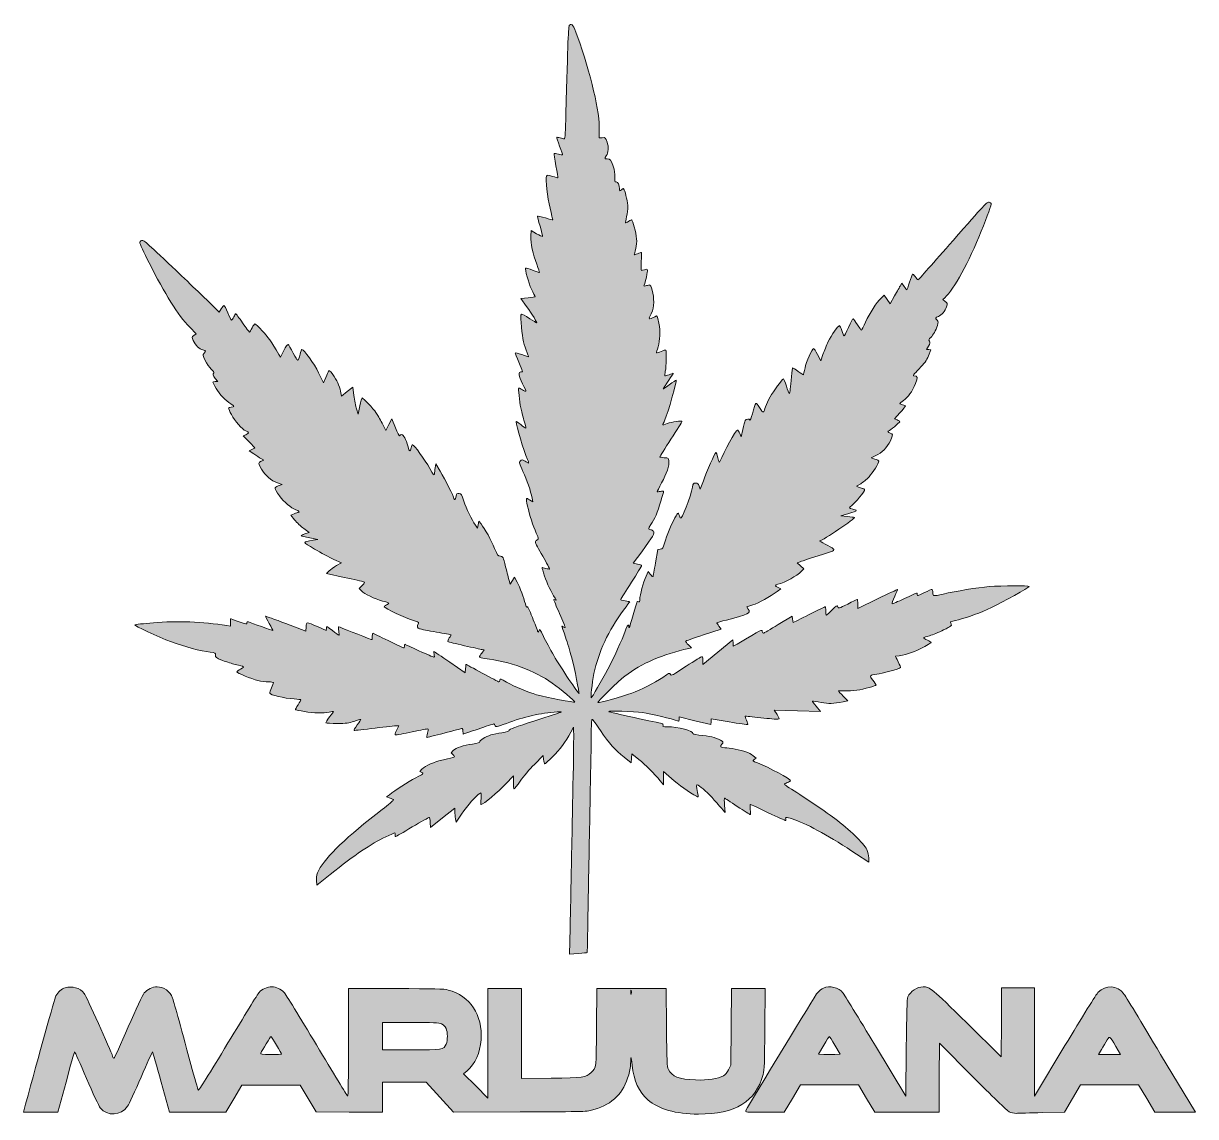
# Model space of a CAD drawing. Extents: x 475 to 1469, y -1437 to -510.
import ezdxf

# ---------------------------------------------------------------- set-up
doc = ezdxf.new("R2010")
doc.units = 0
doc.header["$MEASUREMENT"] = 0
doc.layers.add('katman 1', color=7, linetype='Continuous')

# ---------------------------------------------------------------- blocks, each defined once
blk = doc.blocks.new('block 2')
at = {"layer": 'katman 1', "true_color": 0x008000}
h = blk.add_hatch(color=96, dxfattribs=at)
h.dxf.hatch_style = 2
edge = h.paths.add_edge_path()
edge.add_spline(control_points=[(937.97, -511.65), (936.96, -512.27), (936.5, -525.24), (934.94, -586.89), (934.55, -601.72), (934.17, -608.08), (933.55, -608.08), (933.08, -608.08), (931.45, -607.77), (930.05, -607.31), (928.58, -606.92), (927.26, -606.68), (927.1, -606.84), (926.95, -607), (928.11, -610.33), (929.59, -614.29), (931.14, -618.25), (932.3, -621.59), (932.15, -621.75), (931.99, -621.83), (930.36, -621.59), (928.58, -621.13), (926.71, -620.66), (925.16, -620.43), (925, -620.58), (924.85, -620.74), (925.47, -625.4), (926.48, -630.99), (927.49, -636.5), (928.27, -641.16), (928.19, -641.16), (928.11, -641.24), (926.01, -640.69), (923.53, -639.92), (919.57, -638.67), (918.95, -638.67), (918.56, -639.68), (917.55, -642.32), (919.18, -657.7), (921.43, -666.94), (922.67, -672.22), (923.76, -676.64), (923.76, -676.8), (923.76, -676.95), (920.97, -676.18), (917.47, -675.17), (913.98, -674.08), (911.03, -673.38), (910.8, -673.54), (910.64, -673.77), (911.57, -677.65), (912.97, -682.16), (914.37, -686.66), (915.3, -690.54), (915.07, -690.77), (914.83, -691.01), (912.58, -690), (910.1, -688.52), (910.1, -688.52), (905.52, -685.88), (905.52, -685.88), (905.52, -685.88), (905.28, -690.62), (905.28, -690.62), (904.97, -696.68), (906.91, -706.07), (910.17, -714.46), (911.57, -718.11), (912.58, -721.21), (912.43, -721.37), (912.35, -721.52), (909.71, -720.67), (906.68, -719.5), (903.65, -718.34), (901.01, -717.56), (900.78, -717.72), (899.92, -718.65), (903.11, -730.22), (905.75, -735.42), (907.3, -738.6), (908.7, -741.48), (908.85, -741.71), (908.93, -741.94), (906.29, -742.49), (902.95, -742.87), (902.95, -742.87), (896.82, -743.57), (896.82, -743.57), (896.82, -743.57), (901.63, -750.33), (901.63, -750.33), (906.29, -756.69), (910.8, -764.15), (910.1, -764.15), (909.94, -764.15), (907.3, -762.52), (904.27, -760.58), (895.81, -755.22), (896.35, -754.99), (896.97, -763.84), (897.75, -775.41), (898.76, -780.92), (901.17, -787.21), (902.41, -790.31), (903.34, -792.88), (903.26, -792.88), (903.11, -792.88), (900.55, -792.02), (897.52, -791.01), (894.41, -789.93), (891.93, -789.38), (891.93, -789.69), (891.93, -790), (893.33, -793.5), (895.03, -797.46), (898.61, -805.61), (898.61, -805.92), (896.82, -805.77), (894.33, -805.61), (894.88, -809.26), (898.14, -815.7), (899.85, -819.12), (901.09, -821.99), (900.93, -822.15), (900.78, -822.3), (899.46, -821.76), (898.06, -820.91), (896.59, -819.98), (895.27, -819.28), (894.96, -819.28), (894.41, -819.28), (895.58, -831), (896.66, -836.28), (897.13, -838.61), (898.37, -843.27), (899.38, -846.76), (900.31, -850.18), (901.01, -853.13), (900.86, -853.28), (900.7, -853.52), (898.76, -852.2), (896.59, -850.33), (894.49, -848.55), (892.7, -847.46), (892.7, -848.01), (892.7, -851.19), (899.15, -872.54), (902.33, -879.99), (903.03, -881.63), (903.42, -882.95), (903.26, -882.95), (903.03, -882.95), (901.71, -882.25), (900.24, -881.39), (897.67, -879.84), (897.6, -879.84), (896.28, -881.24), (895.11, -882.63), (895.19, -883.1), (898.53, -890.17), (901.94, -897.39), (905.13, -906.55), (906.21, -912.76), (906.21, -912.76), (906.76, -915.79), (906.76, -915.79), (906.76, -915.79), (904.04, -914.16), (904.04, -914.16), (900.86, -912.22), (900.86, -912.14), (902.41, -919.59), (903.96, -926.81), (906.99, -936.21), (909.79, -942.5), (911.96, -947.24), (911.96, -947.39), (910.48, -948.17), (909.71, -948.63), (909.01, -949.49), (909.01, -950.11), (909.01, -950.65), (911.8, -955.93), (915.22, -961.83), (918.56, -967.73), (921.28, -972.7), (921.12, -972.86), (920.97, -973.01), (919.49, -972.78), (917.86, -972.31), (916.23, -971.85), (914.83, -971.62), (914.76, -971.69), (914.6, -971.77), (915.61, -975.03), (916.85, -978.84), (918.95, -985.13), (922.44, -992.35), (925.78, -997.55), (926.95, -999.26), (926.95, -999.41), (925.78, -998.95), (925.08, -998.71), (924.54, -998.64), (924.54, -998.87), (924.54, -999.02), (926.79, -1004.38), (929.59, -1010.67), (932.38, -1017.04), (934.48, -1022.32), (934.24, -1022.55), (934.09, -1022.78), (933.39, -1022.47), (932.69, -1021.93), (932.07, -1021.39), (931.53, -1021.08), (931.53, -1021.23), (931.53, -1021.39), (932.92, -1025.58), (934.55, -1030.55), (936.26, -1035.44), (938.51, -1042.97), (939.6, -1047.24), (942.24, -1057.65), (946.43, -1077.91), (946.05, -1078.3), (945.58, -1078.84), (930.83, -1056.79), (924.62, -1046.23), (921.59, -1041.03), (917.63, -1033.65), (915.84, -1029.93), (912.97, -1023.95), (912.5, -1023.33), (912.12, -1025.04), (911.57, -1026.82), (911.49, -1026.9), (910.95, -1025.42), (910.64, -1024.57), (908.62, -1019.37), (906.45, -1013.85), (904.04, -1007.49), (902.41, -1004.23), (902.02, -1004.93), (901.56, -1005.55), (901.09, -1004.69), (900.55, -1002.44), (899.15, -997.16), (895.97, -988.62), (893.56, -983.88), (893.56, -983.88), (891.31, -979.61), (891.31, -979.61), (891.31, -979.61), (889.52, -982.64), (889.52, -982.64), (889.52, -982.64), (887.73, -985.67), (887.73, -985.67), (887.73, -985.67), (886.88, -982.64), (886.88, -982.64), (886.41, -980.93), (885.02, -975.73), (883.77, -970.92), (881.68, -962.53), (881.52, -962.22), (879.35, -961.99), (877.33, -961.75), (876.86, -961.13), (874.46, -955.31), (871.74, -948.63), (866.15, -938.62), (862.97, -934.66), (862.97, -934.66), (861.1, -932.33), (861.1, -932.33), (861.1, -932.33), (860.56, -935.28), (860.56, -935.28), (860.56, -935.28), (860.02, -938.31), (860.02, -938.31), (860.02, -938.31), (858.23, -935.67), (858.23, -935.67), (854.97, -930.85), (850.54, -921.69), (848.45, -915.32), (846.58, -909.73), (846.12, -908.96), (844.33, -908.72), (842.55, -908.49), (842.23, -908.8), (841.77, -911.21), (841.3, -913.85), (839.91, -915.17), (839.91, -912.99), (839.91, -911.44), (832.68, -897.15), (828.41, -890.01), (828.41, -890.01), (824.53, -883.57), (824.53, -883.57), (824.53, -883.57), (824.07, -886.91), (824.07, -886.91), (823.83, -888.77), (823.52, -891.18), (823.44, -892.26), (823.21, -893.82), (822.51, -892.96), (819.48, -887.53), (815.53, -880.46), (806.13, -867.42), (804.97, -867.42), (804.58, -867.42), (804.03, -868.66), (803.72, -870.13), (803.02, -873.86), (802.25, -873.55), (801.08, -869.12), (799.22, -862.45), (797.36, -858.88), (795.73, -858.88), (794.87, -858.88), (794.1, -859.26), (793.94, -859.81), (793.78, -860.27), (792.15, -857.24), (790.45, -853.05), (790.45, -853.05), (787.26, -845.37), (787.26, -845.37), (787.26, -845.37), (784.78, -850.33), (784.78, -850.33), (784.78, -850.33), (782.29, -855.3), (782.29, -855.3), (782.29, -855.3), (779.03, -849.09), (779.03, -849.09), (777.32, -845.75), (774.99, -841.72), (773.91, -840.24), (771.66, -836.98), (763.04, -827.82), (762.26, -827.82), (761.95, -827.82), (761.02, -830.85), (760.24, -834.57), (760.24, -834.57), (758.84, -841.41), (758.84, -841.41), (758.84, -841.41), (757.52, -837.13), (757.52, -837.13), (756.83, -834.81), (755.82, -829.68), (755.27, -825.72), (755.27, -825.72), (754.26, -818.58), (754.26, -818.58), (754.26, -818.58), (749.53, -822.46), (749.53, -822.46), (749.53, -822.46), (744.79, -826.26), (744.79, -826.26), (744.79, -826.26), (743.86, -821.99), (743.86, -821.99), (742.77, -817.34), (740.75, -812.91), (737.26, -807.79), (735.16, -804.76), (733.53, -803.59), (733.53, -805.22), (733.53, -805.61), (732.6, -807.86), (731.51, -810.35), (731.51, -810.35), (729.42, -814.85), (729.42, -814.85), (729.42, -814.85), (725.3, -806.39), (725.3, -806.39), (721.5, -798.7), (712.88, -786.67), (711.09, -786.67), (710.78, -786.67), (710.08, -788.53), (709.54, -790.7), (708.06, -797.46), (707.75, -797.38), (703.72, -789.77), (701.7, -785.97), (699.76, -782.63), (699.37, -782.4), (698.98, -782.16), (697.35, -784.49), (695.8, -787.52), (695.8, -787.52), (693, -793.11), (693, -793.11), (693, -793.11), (691.68, -790.86), (691.68, -790.86), (685, -779.76), (682.29, -775.87), (677.55, -770.83), (674.52, -767.56), (671.73, -764.93), (671.34, -764.93), (670.95, -764.93), (669.86, -766.48), (668.93, -768.42), (668, -770.36), (666.99, -771.91), (666.76, -771.91), (666.45, -771.91), (663.81, -768.42), (660.86, -764.15), (657.91, -759.88), (655.27, -756.38), (655.03, -756.38), (654.8, -756.38), (654.02, -757.63), (653.32, -759.1), (652.63, -760.58), (651.77, -761.82), (651.46, -761.82), (651.07, -761.82), (649.68, -759.02), (648.2, -755.61), (646.8, -752.19), (645.33, -749.4), (645.02, -749.4), (644.71, -749.4), (643.62, -750.72), (642.69, -752.27), (642.69, -752.27), (641.06, -755.06), (641.06, -755.06), (641.06, -755.06), (633.53, -747.69), (633.53, -747.69), (629.41, -743.65), (614.89, -729.75), (601.38, -716.86), (579.25, -695.82), (576.61, -693.49), (575.14, -694.27), (574.28, -694.73), (573.58, -695.51), (573.58, -696.05), (573.58, -696.6), (577.23, -704.36), (581.66, -713.29), (594.7, -739.46), (606.12, -757.63), (615.98, -767.8), (615.98, -767.8), (621.49, -773.47), (621.49, -773.47), (621.49, -773.47), (619.55, -774.86), (619.55, -774.86), (617.61, -776.34), (617.61, -776.34), (619.01, -779.21), (620.87, -783.09), (624.29, -786.43), (627.16, -787.05), (629.88, -787.67), (629.95, -787.99), (628.17, -789.93), (627, -791.25), (627, -791.63), (629.18, -796.06), (630.34, -798.62), (632.67, -801.96), (634.3, -803.44), (635.85, -804.83), (636.86, -806.23), (636.48, -806.47), (635.16, -807.24), (635.62, -808.95), (637.72, -811.43), (637.72, -811.43), (639.74, -813.84), (639.74, -813.84), (639.74, -813.84), (637.72, -813.84), (637.72, -813.84), (636.63, -813.84), (635.7, -814.07), (635.7, -814.38), (635.7, -814.62), (636.86, -817.02), (638.34, -819.66), (641.13, -824.56), (646.57, -830.22), (651, -832.86), (654.18, -834.73), (654.26, -835.58), (651.23, -835.58), (649.99, -835.58), (648.9, -835.97), (648.9, -836.36), (648.9, -836.82), (649.99, -839.31), (651.31, -841.95), (654.02, -847.38), (660.31, -854.37), (663.65, -855.77), (666.6, -857.01), (666.6, -857.56), (663.57, -858.95), (663.57, -858.95), (661.24, -860.04), (661.24, -860.04), (661.24, -860.04), (666.37, -865.01), (666.37, -865.01), (669.16, -867.73), (671.42, -870.06), (671.26, -870.13), (671.11, -870.21), (670.02, -870.83), (668.78, -871.45), (668.78, -871.45), (666.52, -872.62), (666.52, -872.62), (666.52, -872.62), (670.33, -875.26), (670.33, -875.26), (672.35, -876.73), (675.14, -878.44), (676.39, -879.22), (676.39, -879.22), (678.79, -880.46), (678.79, -880.46), (678.79, -880.46), (676.7, -881.47), (676.7, -881.47), (673.98, -882.63), (673.98, -883.18), (676.85, -888.07), (679.8, -893.27), (685.31, -898.09), (690.28, -899.72), (690.28, -899.72), (694.32, -901.04), (694.32, -901.04), (694.32, -901.04), (690.98, -902.43), (690.98, -902.43), (687.26, -904.06), (687.18, -903.6), (692.15, -910.74), (695.95, -916.1), (701.78, -921.15), (705.97, -922.62), (708.45, -923.55), (709.7, -924.87), (707.99, -924.87), (707.6, -924.87), (706.05, -925.42), (704.49, -926.04), (704.49, -926.04), (701.62, -927.28), (701.62, -927.28), (701.62, -927.28), (704.96, -931.24), (704.96, -931.24), (706.82, -933.49), (710.32, -936.75), (712.72, -938.54), (712.72, -938.54), (717.15, -941.8), (717.15, -941.8), (717.15, -941.8), (713.66, -943.12), (713.66, -943.12), (711.71, -943.82), (710.32, -944.6), (710.47, -944.75), (710.63, -944.91), (713.89, -945.68), (717.69, -946.54), (717.69, -946.54), (724.6, -947.93), (724.6, -947.93), (724.6, -947.93), (720.72, -948.48), (720.72, -948.48), (711.17, -949.95), (711.09, -949.56), (721.89, -955.93), (727.17, -959.04), (734.46, -963), (738.04, -964.71), (738.04, -964.71), (744.64, -967.73), (744.64, -967.73), (744.64, -967.73), (740.44, -969.99), (740.44, -969.99), (738.11, -971.31), (735.24, -973.25), (734.08, -974.49), (734.08, -974.49), (731.9, -976.58), (731.9, -976.58), (731.9, -976.58), (746.89, -979.92), (746.89, -979.92), (755.12, -981.71), (762.49, -983.42), (763.35, -983.65), (764.59, -983.96), (764.43, -984.35), (762.18, -986.68), (762.18, -986.68), (759.62, -989.32), (759.62, -989.32), (759.62, -989.32), (761.56, -991.34), (761.56, -991.34), (763.97, -994.05), (772.67, -998.17), (779.42, -999.96), (782.37, -1000.65), (784.78, -1001.51), (784.78, -1001.82), (784.78, -1002.05), (783.92, -1002.75), (782.84, -1003.29), (781.75, -1003.84), (780.9, -1004.54), (780.9, -1004.85), (780.9, -1005.93), (799.61, -1014.86), (804.81, -1016.18), (809.24, -1017.35), (810.32, -1017.89), (809.93, -1018.82), (808.61, -1022.08), (808.69, -1022.71), (810.79, -1023.48), (811.95, -1023.95), (818.4, -1025.19), (825.08, -1026.36), (831.75, -1027.44), (837.34, -1028.45), (837.5, -1028.61), (837.65, -1028.68), (836.96, -1029.93), (836.02, -1031.25), (835.09, -1032.64), (834.55, -1033.96), (834.94, -1034.35), (835.32, -1034.66), (841.61, -1036.22), (848.83, -1037.85), (856.13, -1039.4), (862.81, -1040.87), (863.82, -1041.11), (863.82, -1041.11), (865.61, -1041.5), (865.61, -1041.5), (865.61, -1041.5), (863.59, -1044.06), (863.59, -1044.06), (862.5, -1045.53), (861.65, -1047.01), (861.65, -1047.4), (861.65, -1047.79), (863.66, -1048.33), (866.15, -1048.64), (886.88, -1051.05), (908.47, -1058.97), (923.37, -1069.68), (930.52, -1074.81), (942.4, -1084.74), (942.4, -1085.6), (942.4, -1086.3), (918.48, -1081.72), (910.02, -1079.39), (902.64, -1077.37), (891.85, -1072.86), (884.55, -1068.67), (879.66, -1065.88), (879.12, -1065.72), (878.88, -1067.04), (878.73, -1067.82), (878.42, -1068.52), (878.11, -1068.52), (877.8, -1068.52), (871.51, -1065.18), (864.05, -1061.14), (856.6, -1057.1), (850.39, -1053.76), (850.31, -1053.76), (850.15, -1053.76), (850, -1055.32), (849.84, -1057.26), (849.84, -1057.26), (849.61, -1060.83), (849.61, -1060.83), (849.61, -1060.83), (836.57, -1051.82), (836.57, -1051.82), (829.35, -1046.93), (823.29, -1042.89), (823.06, -1042.89), (822.9, -1042.89), (822.9, -1043.98), (823.21, -1045.22), (823.52, -1046.7), (823.44, -1047.55), (822.9, -1047.55), (822.44, -1047.55), (816.77, -1045.07), (810.32, -1042.12), (803.88, -1039.17), (798.44, -1036.68), (798.29, -1036.68), (798.13, -1036.68), (797.98, -1037.38), (797.98, -1038.23), (797.98, -1039.09), (797.82, -1039.79), (797.67, -1039.79), (797.43, -1039.79), (791.46, -1036.99), (784.31, -1033.58), (777.17, -1030.16), (771.27, -1027.36), (771.11, -1027.36), (770.96, -1027.36), (770.8, -1028.61), (770.8, -1030.16), (770.8, -1032.1), (770.49, -1032.88), (769.87, -1032.57), (763.35, -1029.93), (742.77, -1021.93), (742.38, -1021.93), (742.15, -1021.93), (742.15, -1023.48), (742.38, -1025.42), (742.69, -1027.36), (742.69, -1028.92), (742.46, -1028.92), (742.15, -1028.92), (739.67, -1027.13), (737.03, -1025.04), (732.29, -1021.23), (732.06, -1021.15), (731.82, -1022.94), (731.82, -1022.94), (731.59, -1024.88), (731.59, -1024.88), (731.59, -1024.88), (724.76, -1021.85), (724.76, -1021.85), (714.35, -1017.35), (715.05, -1017.35), (714.74, -1021.77), (714.74, -1021.77), (714.51, -1025.58), (714.51, -1025.58), (714.51, -1025.58), (697.5, -1019.13), (697.5, -1019.13), (688.11, -1015.56), (680.35, -1012.77), (680.19, -1012.85), (680.11, -1013), (681.59, -1015.8), (683.45, -1019.06), (685.31, -1022.32), (686.71, -1025.04), (686.56, -1025.04), (686.25, -1025.04), (668.08, -1018.59), (665.83, -1017.66), (664.82, -1017.27), (664.43, -1017.5), (664.43, -1018.36), (664.43, -1019.99), (664.27, -1019.99), (657.05, -1017.27), (653.64, -1016.03), (650.76, -1014.94), (650.69, -1014.94), (650.53, -1014.94), (650.45, -1016.34), (650.45, -1018.12), (650.45, -1018.12), (650.45, -1021.31), (650.45, -1021.31), (650.45, -1021.31), (647.5, -1020.84), (647.5, -1020.84), (627.08, -1017.58), (604.95, -1016.65), (585.23, -1018.36), (576.92, -1019.13), (569.86, -1019.91), (569.47, -1020.14), (568.54, -1020.69), (589.27, -1030.39), (600.45, -1034.59), (610.85, -1038.47), (625.92, -1042.51), (633.29, -1043.36), (637.8, -1043.83), (638.03, -1043.98), (637.87, -1045.84), (637.64, -1047.71), (638.18, -1048.02), (643.93, -1050.35), (647.42, -1051.67), (652.16, -1053.22), (654.41, -1053.76), (663.11, -1055.78), (662.88, -1055.55), (659.15, -1057.65), (657.36, -1058.66), (655.89, -1059.74), (655.89, -1060.05), (655.89, -1060.91), (668.54, -1066.11), (673.82, -1067.35), (676.54, -1067.97), (680.66, -1068.52), (682.91, -1068.52), (685.08, -1068.52), (686.95, -1068.83), (686.95, -1069.22), (686.95, -1069.6), (686.25, -1071.54), (685.39, -1073.56), (684.54, -1075.58), (683.84, -1077.6), (683.84, -1078.22), (683.84, -1079.46), (696.5, -1082.49), (704.42, -1083.04), (707.6, -1083.27), (710.24, -1083.58), (710.24, -1083.73), (710.24, -1083.89), (709.15, -1085.75), (707.83, -1087.93), (706.51, -1090.1), (705.5, -1092.04), (705.66, -1092.12), (705.81, -1092.28), (709.23, -1092.97), (713.27, -1093.67), (721.34, -1095.07), (728.87, -1095.23), (734.31, -1094.14), (736.25, -1093.83), (737.88, -1093.6), (737.96, -1093.67), (738.04, -1093.75), (736.48, -1095.85), (734.54, -1098.25), (732.6, -1100.74), (731.28, -1102.99), (731.51, -1103.22), (731.82, -1103.53), (736.09, -1103.77), (741.14, -1103.77), (748.36, -1103.77), (751.24, -1103.38), (755.27, -1102.06), (758.07, -1101.13), (760.63, -1100.35), (760.94, -1100.35), (761.33, -1100.35), (759.93, -1102.45), (757.99, -1105.01), (756.05, -1107.57), (754.88, -1109.67), (755.43, -1109.67), (755.97, -1109.67), (763.97, -1108.81), (773.13, -1107.73), (782.29, -1106.64), (790.6, -1105.79), (791.61, -1105.79), (791.61, -1105.79), (793.32, -1105.79), (793.32, -1105.79), (793.32, -1105.79), (791.38, -1109.67), (791.38, -1109.67), (789.9, -1112.62), (789.67, -1113.55), (790.52, -1113.55), (791.14, -1113.55), (797.51, -1112.31), (804.65, -1110.83), (811.8, -1109.36), (817.78, -1108.27), (818.01, -1108.5), (818.24, -1108.66), (818.01, -1110.29), (817.54, -1112.15), (817.08, -1113.94), (816.77, -1115.57), (816.92, -1115.65), (817, -1115.72), (823.6, -1114.09), (831.6, -1112), (839.52, -1109.82), (846.43, -1108.12), (846.89, -1108.12), (847.28, -1108.12), (847.67, -1109.12), (847.67, -1110.44), (847.67, -1111.69), (847.75, -1112.77), (847.9, -1112.77), (848.06, -1112.77), (853.65, -1110.83), (860.4, -1108.5), (867.08, -1106.17), (873.06, -1104.23), (873.68, -1104.23), (874.22, -1104.23), (874.85, -1104.85), (875, -1105.71), (875.23, -1107.03), (876.01, -1106.87), (884.55, -1103.69), (899.23, -1098.18), (913.36, -1094.92), (927.49, -1093.91), (929.74, -1093.75), (931.37, -1093.83), (930.98, -1094.14), (930.67, -1094.45), (920.5, -1097.79), (908.47, -1101.59), (892.39, -1106.64), (886.57, -1108.81), (886.73, -1109.59), (886.8, -1110.44), (885.25, -1110.99), (880.67, -1111.61), (877.25, -1112.15), (873.06, -1113.01), (871.35, -1113.55), (866.77, -1114.95), (861.49, -1118.21), (861.88, -1119.3), (862.19, -1119.99), (860.25, -1120.54), (855.67, -1121.24), (848.06, -1122.32), (842, -1124.42), (839.44, -1126.83), (839.44, -1126.83), (837.58, -1128.61), (837.58, -1128.61), (837.58, -1128.61), (839.21, -1130.4), (839.21, -1130.4), (841.23, -1132.42), (841.77, -1132.19), (831.21, -1134.51), (823.06, -1136.3), (815.68, -1139.56), (812.81, -1142.59), (812.81, -1142.59), (811.02, -1144.45), (811.02, -1144.45), (811.02, -1144.45), (812.81, -1145.38), (812.81, -1145.38), (814.44, -1146.32), (814.13, -1146.55), (807.61, -1149.97), (800.93, -1153.38), (790.06, -1160.37), (785.24, -1164.25), (785.24, -1164.25), (782.91, -1166.12), (782.91, -1166.12), (782.91, -1166.12), (785.79, -1167.05), (785.79, -1167.05), (787.34, -1167.59), (788.66, -1168.29), (788.66, -1168.68), (788.66, -1169.07), (784.39, -1172.64), (779.11, -1176.68), (749.68, -1199.35), (731.2, -1217.05), (725.46, -1228.23), (723.75, -1231.42), (723.44, -1233.05), (723.59, -1236.54), (723.59, -1236.54), (723.83, -1240.89), (723.83, -1240.89), (723.83, -1240.89), (735.08, -1231.88), (735.08, -1231.88), (756.36, -1214.8), (769.25, -1206.1), (782.14, -1199.97), (786.02, -1198.11), (789.44, -1196.63), (789.75, -1196.63), (789.98, -1196.63), (790.21, -1197.33), (790.21, -1198.18), (790.21, -1199.04), (790.37, -1199.74), (790.52, -1199.74), (790.68, -1199.74), (797.05, -1196.09), (804.65, -1191.58), (812.26, -1187.08), (818.71, -1183.43), (819.02, -1183.43), (819.41, -1183.43), (819.72, -1185.37), (819.87, -1187.78), (819.87, -1187.78), (820.11, -1192.13), (820.11, -1192.13), (820.11, -1192.13), (830.36, -1183.9), (830.36, -1183.9), (830.36, -1183.9), (840.68, -1175.59), (840.68, -1175.59), (840.68, -1175.59), (840.76, -1178.54), (840.76, -1178.54), (840.76, -1180.17), (840.99, -1182.81), (841.3, -1184.52), (841.3, -1184.52), (841.85, -1187.47), (841.85, -1187.47), (841.85, -1187.47), (846.51, -1180.64), (846.51, -1180.64), (851.32, -1173.49), (859.24, -1164.56), (861.88, -1163.09), (863.35, -1162.31), (863.43, -1162.47), (862.97, -1167.44), (862.73, -1170.23), (862.73, -1172.56), (863.04, -1172.56), (864.67, -1172.56), (877.95, -1161.46), (883.7, -1155.32), (883.7, -1155.32), (890.37, -1148.18), (890.37, -1148.18), (890.37, -1148.18), (890.37, -1153.77), (890.37, -1153.77), (890.37, -1156.88), (890.61, -1159.36), (891, -1159.36), (891.31, -1159.28), (893.64, -1156.26), (896.2, -1152.61), (898.76, -1148.96), (904.2, -1142.59), (908.23, -1138.47), (908.23, -1138.47), (915.61, -1131.02), (915.61, -1131.02), (915.61, -1131.02), (916, -1134.28), (916, -1134.28), (916.31, -1136.15), (916.7, -1137.78), (916.85, -1138.01), (917.08, -1138.24), (920.11, -1135.52), (923.61, -1132.11), (929.9, -1125.9), (934.48, -1119.61), (938.98, -1111.3), (938.98, -1111.3), (941.23, -1107.03), (941.23, -1107.03), (941.23, -1107.03), (941.46, -1110.91), (941.46, -1110.91), (941.62, -1113.01), (941.39, -1133.43), (940.92, -1156.26), (940.46, -1179.08), (939.68, -1215.96), (939.29, -1238.17), (938.9, -1260.38), (938.36, -1283.2), (938.2, -1288.95), (938.2, -1288.95), (937.89, -1299.35), (937.89, -1299.35), (937.89, -1299.35), (945.42, -1298.73), (945.42, -1298.73), (949.54, -1298.5), (952.88, -1298.19), (952.96, -1298.11), (953.03, -1298.03), (953.5, -1274.35), (953.97, -1245.55), (954.51, -1216.74), (955.21, -1178.31), (955.6, -1160.14), (955.98, -1141.97), (956.37, -1121.08), (956.37, -1113.71), (956.37, -1105.79), (956.68, -1100.35), (957.15, -1100.35), (957.54, -1100.35), (960.72, -1104.54), (964.21, -1109.75), (971.75, -1120.85), (976.48, -1126.21), (984.32, -1132.42), (984.32, -1132.42), (990.15, -1137.08), (990.15, -1137.08), (990.15, -1137.08), (990.54, -1133.35), (990.54, -1133.35), (990.54, -1133.35), (990.92, -1129.62), (990.92, -1129.62), (990.92, -1129.62), (996.75, -1134.28), (996.75, -1134.28), (1002.57, -1139.02), (1009.48, -1145.93), (1014.84, -1152.37), (1014.84, -1152.37), (1017.71, -1155.87), (1017.71, -1155.87), (1017.71, -1155.87), (1017.71, -1150.2), (1017.71, -1150.2), (1017.71, -1150.2), (1017.71, -1144.53), (1017.71, -1144.53), (1017.71, -1144.53), (1024.31, -1150.43), (1024.31, -1150.43), (1030.14, -1155.56), (1039.76, -1162.47), (1045.59, -1165.49), (1047.29, -1166.43), (1047.37, -1166.43), (1046.98, -1164.72), (1046.75, -1163.71), (1046.29, -1161.15), (1045.97, -1159.05), (1045.51, -1155.48), (1045.51, -1155.32), (1047.06, -1156.18), (1049.86, -1157.65), (1055.68, -1163.01), (1060.73, -1168.83), (1063.45, -1171.94), (1066.63, -1175.51), (1067.79, -1176.83), (1067.79, -1176.83), (1069.81, -1179.16), (1069.81, -1179.16), (1069.81, -1179.16), (1069.42, -1173.1), (1069.42, -1173.1), (1069.19, -1169.84), (1069.11, -1167.13), (1069.35, -1167.13), (1069.5, -1167.13), (1074.39, -1170.23), (1080.14, -1174.11), (1085.96, -1177.92), (1090.93, -1181.1), (1091.16, -1181.1), (1091.47, -1181.1), (1091.47, -1179.16), (1091.16, -1176.83), (1090.93, -1174.42), (1091.01, -1172.56), (1091.4, -1172.56), (1091.79, -1172.56), (1098.54, -1175.67), (1106.46, -1179.47), (1114.38, -1183.28), (1121.06, -1186.23), (1121.29, -1185.99), (1121.45, -1185.76), (1121.45, -1185.14), (1121.21, -1184.52), (1120.59, -1182.96), (1122.46, -1183.12), (1128.9, -1185.45), (1141.4, -1189.95), (1159.18, -1199.89), (1181.39, -1214.64), (1181.39, -1214.64), (1191.64, -1221.48), (1191.64, -1221.48), (1191.64, -1221.48), (1191.64, -1217.83), (1191.64, -1217.83), (1191.64, -1215.65), (1190.94, -1212.78), (1189.93, -1210.68), (1187.44, -1205.48), (1175.02, -1193.45), (1162.91, -1184.44), (1153.67, -1177.53), (1129.83, -1161.53), (1122.77, -1157.42), (1121.37, -1156.57), (1120.2, -1155.71), (1120.2, -1155.4), (1120.2, -1155.09), (1121.29, -1154.47), (1122.53, -1153.93), (1123.85, -1153.38), (1125.1, -1152.68), (1125.25, -1152.37), (1125.95, -1151.21), (1106.62, -1140.73), (1097.38, -1137.23), (1092.95, -1135.52), (1092.87, -1135.52), (1094.5, -1134.36), (1094.5, -1134.36), (1096.21, -1133.12), (1096.21, -1133.12), (1096.21, -1133.12), (1093.65, -1131.1), (1093.65, -1131.1), (1092.17, -1130.01), (1089.46, -1128.54), (1087.51, -1127.91), (1083.17, -1126.28), (1073.31, -1124.42), (1069.58, -1124.42), (1066.08, -1124.42), (1065.23, -1123.26), (1067.09, -1121.24), (1068.34, -1119.92), (1068.34, -1119.53), (1067.4, -1118.91), (1063.68, -1116.35), (1058.71, -1114.87), (1050.94, -1114.02), (1046.21, -1113.55), (1042.56, -1112.85), (1042.64, -1112.39), (1043.1, -1110.06), (1030.06, -1106.56), (1020.74, -1106.56), (1017.56, -1106.56), (1016.86, -1106.33), (1017.25, -1105.4), (1017.48, -1104.62), (1017.09, -1104.08), (1015.93, -1103.84), (1014.99, -1103.61), (1004.59, -1101.36), (992.87, -1098.8), (981.14, -1096.16), (971.44, -1093.91), (971.2, -1093.75), (970.35, -1092.82), (992.4, -1093.52), (999.78, -1094.61), (1006.84, -1095.61), (1025.55, -1100.04), (1029.59, -1101.59), (1030.6, -1101.98), (1030.91, -1101.67), (1030.91, -1100.2), (1030.91, -1100.2), (1030.91, -1098.25), (1030.91, -1098.25), (1030.91, -1098.25), (1044.34, -1101.52), (1044.34, -1101.52), (1044.34, -1101.52), (1057.7, -1104.7), (1057.7, -1104.7), (1057.7, -1104.7), (1057.93, -1102.29), (1057.93, -1102.29), (1057.93, -1102.29), (1058.17, -1099.81), (1058.17, -1099.81), (1058.17, -1099.81), (1073.38, -1102.45), (1073.38, -1102.45), (1081.77, -1103.84), (1088.76, -1104.85), (1088.99, -1104.7), (1089.15, -1104.47), (1088.76, -1102.84), (1088.06, -1101.05), (1087.36, -1099.26), (1086.82, -1097.71), (1086.97, -1097.63), (1087.13, -1097.48), (1092.95, -1098.1), (1100.02, -1098.88), (1107.08, -1099.73), (1113.6, -1100.27), (1114.54, -1100.2), (1116.24, -1099.96), (1116.24, -1099.96), (1113.91, -1096.24), (1113.91, -1096.24), (1111.58, -1092.51), (1111.58, -1092.51), (1111.58, -1092.51), (1131.23, -1093.05), (1131.23, -1093.05), (1131.23, -1093.05), (1150.8, -1093.6), (1150.8, -1093.6), (1150.8, -1093.6), (1147.07, -1089.25), (1147.07, -1089.25), (1144.97, -1086.76), (1143.57, -1084.82), (1143.96, -1084.82), (1144.35, -1084.82), (1147.61, -1085.37), (1151.26, -1086.06), (1157.78, -1087.23), (1161.43, -1087.07), (1169.82, -1085.44), (1169.82, -1085.44), (1173.93, -1084.67), (1173.93, -1084.67), (1173.93, -1084.67), (1169.97, -1080.63), (1169.97, -1080.63), (1167.8, -1078.45), (1166.01, -1076.44), (1166.01, -1076.2), (1166.01, -1075.97), (1168.19, -1075.97), (1170.91, -1076.13), (1173.62, -1076.28), (1178.44, -1076.05), (1181.62, -1075.58), (1187.6, -1074.65), (1197.85, -1071.86), (1197.85, -1071.16), (1197.85, -1070.92), (1196.61, -1069.14), (1195.13, -1067.12), (1191.95, -1063), (1192.18, -1062.69), (1198.62, -1062.07), (1202.04, -1061.76), (1217.65, -1057.34), (1218.66, -1056.48), (1218.81, -1056.33), (1217.8, -1054.15), (1216.56, -1051.51), (1215.24, -1048.87), (1214.23, -1046.78), (1214.31, -1046.78), (1222.85, -1045.61), (1227.9, -1044.06), (1235.74, -1040.18), (1240.48, -1037.69), (1244.44, -1035.52), (1244.44, -1035.21), (1244.44, -1034.82), (1243.04, -1033.96), (1241.33, -1033.19), (1239.62, -1032.41), (1238.22, -1031.56), (1238.22, -1031.25), (1238.22, -1030.94), (1240.4, -1030.08), (1243.12, -1029.38), (1245.76, -1028.61), (1251.11, -1026.43), (1255.07, -1024.49), (1261.52, -1021.31), (1262.14, -1020.84), (1261.44, -1019.44), (1260.97, -1018.59), (1260.74, -1017.81), (1260.9, -1017.74), (1261.05, -1017.66), (1264.08, -1016.8), (1267.73, -1015.8), (1276.58, -1013.54), (1285.82, -1010.13), (1295.68, -1005.47), (1304.92, -1001.2), (1327.52, -988.46), (1327.52, -987.61), (1327.52, -986.76), (1304.77, -986.91), (1293.74, -987.77), (1283.8, -988.62), (1265.4, -991.57), (1254.76, -994.05), (1245.99, -996.07), (1245.99, -996.07), (1245.99, -992.81), (1245.99, -991.34), (1245.6, -990.1), (1245.21, -990.1), (1244.75, -990.1), (1241.95, -991.34), (1239, -992.81), (1232.87, -995.92), (1232.79, -995.92), (1232.79, -994.37), (1232.79, -993.74), (1232.63, -993.2), (1232.4, -993.2), (1232.24, -993.2), (1227.43, -995.3), (1221.84, -997.94), (1216.25, -1000.5), (1211.51, -1002.44), (1211.36, -1002.29), (1211.13, -1002.13), (1212.21, -999.26), (1213.69, -996), (1215.16, -992.74), (1216.25, -990.1), (1216.09, -990.1), (1216.02, -990.1), (1208.33, -993.74), (1199.09, -998.17), (1199.09, -998.17), (1182.32, -1006.32), (1182.32, -1006.32), (1182.32, -1006.32), (1182.32, -1002.44), (1182.32, -1002.44), (1182.32, -1000.34), (1182.09, -998.64), (1181.78, -998.64), (1181.39, -998.64), (1177.89, -1000.42), (1173.86, -1002.52), (1166.63, -1006.4), (1165.24, -1006.63), (1165.24, -1004.23), (1165.24, -1003.37), (1163.68, -1004.54), (1160.73, -1007.41), (1158.25, -1009.82), (1156, -1011.84), (1155.69, -1011.84), (1155.38, -1011.84), (1155.14, -1010.28), (1155.14, -1008.34), (1155.14, -1006.4), (1154.99, -1004.85), (1154.76, -1004.85), (1154.52, -1004.85), (1148.39, -1007.8), (1141.17, -1011.45), (1133.95, -1015.1), (1127.81, -1018.05), (1127.66, -1018.05), (1127.42, -1018.05), (1127.19, -1016.88), (1127.04, -1015.41), (1127.04, -1015.41), (1126.8, -1012.69), (1126.8, -1012.69), (1126.8, -1012.69), (1114.77, -1019.99), (1114.77, -1019.99), (1108.17, -1024.03), (1102.5, -1027.29), (1102.27, -1027.36), (1101.96, -1027.36), (1101.57, -1026.67), (1101.34, -1025.81), (1100.87, -1024.1), (1102.03, -1023.56), (1080.06, -1036.45), (1080.06, -1036.45), (1076.8, -1038.31), (1076.8, -1038.31), (1076.8, -1038.31), (1076.57, -1035.59), (1076.57, -1035.59), (1076.57, -1035.59), (1076.33, -1032.88), (1076.33, -1032.88), (1076.33, -1032.88), (1063.76, -1043.28), (1063.76, -1043.28), (1063.76, -1043.28), (1051.1, -1053.76), (1051.1, -1053.76), (1051.1, -1053.76), (1051.1, -1050.74), (1051.1, -1050.74), (1051.1, -1049.03), (1050.79, -1047.4), (1050.32, -1047.16), (1049.93, -1046.93), (1043.88, -1050.58), (1036.89, -1055.24), (1025.24, -1063), (1024.08, -1063.62), (1023.46, -1062.23), (1022.84, -1060.83), (1022.37, -1060.98), (1016.94, -1064.71), (1009.95, -1069.45), (998.46, -1075.35), (990.69, -1078.14), (982.85, -1080.94), (962.51, -1086.61), (962.04, -1086.06), (961.42, -1085.44), (979.43, -1067.74), (984.95, -1063.55), (999, -1052.91), (1017.32, -1044.99), (1038.99, -1040.18), (1038.99, -1040.18), (1041.24, -1039.71), (1041.24, -1039.71), (1041.24, -1039.71), (1038.75, -1037.15), (1038.75, -1037.15), (1037.43, -1035.83), (1036.35, -1034.43), (1036.35, -1034.12), (1036.35, -1033.89), (1043.18, -1031.48), (1051.49, -1028.76), (1051.49, -1028.76), (1066.55, -1023.95), (1066.55, -1023.95), (1066.55, -1023.95), (1064.61, -1021.31), (1064.61, -1021.31), (1063.52, -1019.91), (1062.75, -1018.59), (1062.98, -1018.36), (1063.13, -1018.2), (1066.71, -1017.12), (1070.98, -1016.11), (1089.77, -1011.29), (1091.79, -1010.28), (1089.53, -1006.94), (1089.53, -1006.94), (1088.29, -1005), (1088.29, -1005), (1088.29, -1005), (1093.34, -1003.29), (1093.34, -1003.29), (1098.31, -1001.66), (1107.78, -996.38), (1113.99, -991.88), (1113.99, -991.88), (1117.1, -989.55), (1117.1, -989.55), (1117.1, -989.55), (1114.77, -988.54), (1114.77, -988.54), (1111.9, -987.38), (1111.82, -986.52), (1114.61, -985.82), (1120.82, -984.27), (1130.76, -978.76), (1134.65, -974.72), (1134.65, -974.72), (1136.59, -972.62), (1136.59, -972.62), (1136.59, -972.62), (1133.71, -970.14), (1133.71, -970.14), (1133.71, -970.14), (1130.84, -967.66), (1130.84, -967.66), (1130.84, -967.66), (1132.7, -966.96), (1132.7, -966.96), (1133.71, -966.57), (1140.93, -964.16), (1148.7, -961.68), (1162.44, -957.33), (1162.83, -957.17), (1161.59, -955.78), (1160.89, -954.92), (1157.78, -953.06), (1154.76, -951.66), (1151.8, -950.19), (1149.71, -948.94), (1150.17, -948.94), (1152.35, -948.94), (1181.08, -929.45), (1179.52, -929.07), (1179.14, -928.99), (1176.42, -928.6), (1173.39, -928.29), (1173.39, -928.29), (1167.95, -927.75), (1167.95, -927.75), (1167.95, -927.75), (1174.71, -925.81), (1174.71, -925.81), (1178.44, -924.8), (1181.31, -923.63), (1181.08, -923.24), (1180.92, -922.93), (1179.52, -922.39), (1178.05, -922.08), (1174.79, -921.53), (1174.63, -920.68), (1177.27, -918.97), (1179.91, -917.19), (1188.69, -906.32), (1188.14, -905.38), (1187.83, -905), (1187.21, -904.69), (1186.75, -904.69), (1186.2, -904.61), (1184.8, -904.14), (1183.56, -903.68), (1183.56, -903.68), (1181.23, -902.67), (1181.23, -902.67), (1181.23, -902.67), (1184.8, -900.57), (1184.8, -900.57), (1186.75, -899.48), (1189.93, -896.77), (1191.87, -894.59), (1195.21, -890.86), (1200.18, -883.02), (1200.18, -881.47), (1200.18, -881.08), (1198.7, -880.23), (1196.92, -879.61), (1196.92, -879.61), (1193.58, -878.52), (1193.58, -878.52), (1193.58, -878.52), (1197.62, -876.73), (1197.62, -876.73), (1202.51, -874.64), (1207.32, -869.67), (1209.96, -864.08), (1212.29, -859.03), (1212.29, -858.25), (1209.88, -857.63), (1208.1, -857.17), (1207.09, -855.77), (1208.56, -855.77), (1209.26, -855.77), (1217.49, -848.86), (1217.88, -848.01), (1217.96, -847.69), (1217.03, -847), (1215.78, -846.45), (1215.78, -846.45), (1213.38, -845.52), (1213.38, -845.52), (1213.38, -845.52), (1218.04, -840.4), (1218.04, -840.4), (1220.6, -837.52), (1222.69, -834.96), (1222.69, -834.65), (1222.69, -834.42), (1221.69, -833.95), (1220.37, -833.64), (1219.12, -833.33), (1218.04, -832.86), (1218.04, -832.63), (1218.04, -832.32), (1219.43, -831.08), (1221.14, -829.91), (1224.95, -827.2), (1228.28, -822.54), (1231.24, -815.63), (1233.56, -810.11), (1233.41, -809.18), (1229.99, -809.18), (1228.67, -809.18), (1229.53, -808.02), (1234.26, -803.13), (1238.92, -798.47), (1240.63, -796.06), (1242.26, -792.1), (1242.26, -792.1), (1244.28, -787.05), (1244.28, -787.05), (1244.28, -787.05), (1242.49, -786.82), (1242.49, -786.82), (1242.49, -786.82), (1240.63, -786.59), (1240.63, -786.59), (1240.63, -786.59), (1242.26, -783.79), (1242.26, -783.79), (1243.58, -781.62), (1243.74, -780.76), (1243.04, -779.68), (1242.34, -778.59), (1242.57, -777.97), (1244.2, -776.49), (1246.38, -774.48), (1248.4, -770.75), (1249.87, -766.25), (1250.65, -763.68), (1250.65, -763.06), (1249.56, -761.9), (1247.85, -760.03), (1247.93, -759.8), (1250.65, -758.71), (1253.6, -757.47), (1256.47, -754.13), (1257.63, -750.48), (1258.57, -747.84), (1258.49, -747.53), (1256.47, -745.98), (1256.47, -745.98), (1254.37, -744.35), (1254.37, -744.35), (1254.37, -744.35), (1256.08, -742.8), (1256.08, -742.8), (1263.92, -735.81), (1276.58, -712.59), (1286.98, -686.5), (1292.11, -673.61), (1295.91, -663.13), (1295.53, -662.9), (1295.45, -662.74), (1294.59, -662.28), (1293.74, -661.81), (1292.26, -661.11), (1289.39, -664.14), (1263.07, -694.35), (1247.08, -712.67), (1233.72, -727.66), (1233.41, -727.66), (1233.1, -727.66), (1232.01, -726.41), (1230.92, -724.86), (1229.92, -723.39), (1228.91, -722.38), (1228.67, -722.76), (1228.52, -723.07), (1227.35, -726.26), (1226.27, -729.75), (1225.1, -733.32), (1224.01, -736.2), (1223.86, -736.2), (1223.63, -736.2), (1222.69, -734.95), (1221.61, -733.4), (1221.61, -733.4), (1219.74, -730.61), (1219.74, -730.61), (1219.74, -730.61), (1218.58, -732.39), (1218.58, -732.39), (1217.96, -733.4), (1215.71, -737.36), (1213.53, -741.09), (1213.53, -741.09), (1209.65, -748), (1209.65, -748), (1209.65, -748), (1207.17, -744.35), (1207.17, -744.35), (1207.17, -744.35), (1204.68, -740.7), (1204.68, -740.7), (1204.68, -740.7), (1201.96, -743.34), (1201.96, -743.34), (1198.08, -746.99), (1192.49, -755.69), (1188.92, -763.53), (1187.21, -767.25), (1185.66, -770.28), (1185.43, -770.36), (1185.19, -770.36), (1183.72, -768.26), (1182.01, -765.7), (1180.38, -763.14), (1178.75, -760.89), (1178.44, -760.65), (1178.13, -760.42), (1176.34, -763.76), (1174.48, -768.03), (1172.69, -772.3), (1170.91, -775.56), (1170.67, -775.25), (1170.36, -774.94), (1169.51, -772.77), (1168.73, -770.52), (1168.03, -768.34), (1167.1, -766.48), (1166.79, -766.48), (1165.55, -766.48), (1160.04, -774.4), (1157.24, -780.07), (1155.76, -783.02), (1153.82, -787.91), (1152.81, -790.86), (1152.81, -790.86), (1151.03, -796.22), (1151.03, -796.22), (1151.03, -796.22), (1148.23, -791.01), (1148.23, -791.01), (1146.68, -788.22), (1145.21, -785.89), (1144.97, -785.89), (1143.73, -785.89), (1138.61, -797.3), (1137.6, -802.35), (1136.97, -805.46), (1136.35, -808.1), (1136.2, -808.17), (1136.12, -808.25), (1134.1, -807.01), (1131.77, -805.3), (1129.52, -803.59), (1127.35, -802.19), (1127.11, -802.19), (1126.88, -802.19), (1126.41, -805.53), (1126.1, -809.57), (1125.48, -818.89), (1124.78, -823.94), (1124.16, -823.94), (1123.93, -823.94), (1122.84, -821.14), (1121.83, -817.72), (1120.82, -814.23), (1119.66, -811.59), (1119.35, -811.67), (1118.18, -812.13), (1110.65, -822.15), (1108.09, -826.73), (1106.62, -829.37), (1104.83, -833.25), (1104.13, -835.27), (1103.51, -837.37), (1102.66, -839.39), (1102.35, -839.7), (1102.03, -840.09), (1100.48, -838.38), (1099.01, -835.89), (1095.75, -830.77), (1096.21, -830.38), (1092.95, -841.33), (1092.02, -844.74), (1091.01, -847.07), (1090.85, -846.61), (1090.39, -845.21), (1087.75, -845.52), (1086.89, -847), (1086.51, -847.77), (1085.57, -851.19), (1084.8, -854.6), (1084.8, -854.6), (1083.4, -860.82), (1083.4, -860.82), (1083.4, -860.82), (1082.24, -857.94), (1082.24, -857.94), (1081.54, -856.31), (1080.76, -854.99), (1080.45, -854.99), (1078.97, -854.99), (1068.65, -873.39), (1065.46, -881.78), (1065, -882.95), (1064.61, -882.25), (1063.76, -878.44), (1063.13, -875.8), (1062.36, -873.78), (1062.05, -874.02), (1061.12, -874.56), (1054.36, -889.93), (1051.41, -898.09), (1051.41, -898.09), (1048.85, -905.07), (1048.85, -905.07), (1048.85, -905.07), (1047.99, -902.51), (1047.99, -902.51), (1047.22, -900.49), (1046.67, -900.03), (1044.89, -900.03), (1042.95, -900.03), (1042.71, -900.34), (1042.25, -903.44), (1041.08, -911.29), (1032.78, -932.09), (1031.84, -929.53), (1029.98, -924.17), (1030.29, -924.17), (1027.26, -929.53), (1024, -935.43), (1020.35, -944.36), (1018.49, -950.88), (1017.32, -955), (1016.94, -955.62), (1014.92, -955.93), (1014.92, -955.93), (1012.74, -956.32), (1012.74, -956.32), (1012.74, -956.32), (1010.88, -967.58), (1010.88, -967.58), (1009.87, -973.79), (1008.86, -978.99), (1008.63, -979.22), (1008.47, -979.38), (1007.46, -978.53), (1006.45, -977.28), (1006.45, -977.28), (1004.59, -974.95), (1004.59, -974.95), (1004.59, -974.95), (1002.88, -978.84), (1002.88, -978.84), (1000.63, -983.96), (997.52, -995.22), (997.52, -998.48), (997.52, -1000.5), (997.29, -1001.04), (996.36, -1000.65), (995.74, -1000.42), (995.2, -1000.34), (995.2, -1000.42), (995.2, -1001.2), (988.91, -1022.24), (988.6, -1022.55), (988.36, -1022.78), (988.21, -1022.4), (988.21, -1021.7), (988.21, -1018.9), (986.89, -1020.61), (985.1, -1025.58), (982.77, -1032.26), (975.16, -1049.03), (970.58, -1057.65), (965.46, -1067.2), (957.07, -1081.64), (956.45, -1082.03), (955.6, -1082.57), (957.07, -1069.76), (958.7, -1061.45), (962.51, -1042.97), (970.81, -1025.27), (983.86, -1007.64), (986.73, -1003.92), (988.98, -1000.73), (988.98, -1000.58), (988.98, -1000.5), (987.2, -1000.19), (985.02, -999.88), (982.38, -999.49), (981.22, -999.02), (981.45, -998.4), (981.68, -997.86), (985.72, -991.42), (990.46, -984.04), (995.2, -976.66), (999.08, -970.37), (999.08, -969.99), (999.08, -969.67), (997.52, -969.05), (995.58, -968.67), (995.58, -968.67), (992.01, -967.97), (992.01, -967.97), (992.01, -967.97), (999.16, -958.26), (999.16, -958.26), (1008.71, -945.14), (1010.41, -942.27), (1009.17, -940.79), (1008.63, -940.17), (1007.62, -939.63), (1006.84, -939.63), (1004.51, -939.63), (1004.51, -938.69), (1006.92, -935.2), (1010.1, -930.62), (1012.59, -924.8), (1015.38, -915.4), (1016.63, -911.13), (1017.71, -907.33), (1017.71, -907.02), (1017.71, -906.7), (1016.47, -906.7), (1014.99, -907.02), (1013.52, -907.33), (1012.28, -907.48), (1012.28, -907.33), (1012.28, -907.17), (1013.99, -903.83), (1016.08, -899.87), (1020.35, -891.8), (1022.6, -885.04), (1022.22, -881.24), (1021.98, -878.75), (1021.83, -878.67), (1018.33, -878.44), (1016.24, -878.29), (1014.61, -877.98), (1014.61, -877.74), (1014.61, -877.51), (1018.8, -870.75), (1023.92, -862.76), (1029.05, -854.76), (1033.24, -848.01), (1033.24, -847.69), (1033.24, -846.76), (1024.62, -848.08), (1020.66, -849.56), (1018.57, -850.33), (1016.94, -850.88), (1016.94, -850.72), (1016.94, -850.64), (1017.79, -848.63), (1018.8, -846.3), (1021.36, -840.55), (1029.13, -813.3), (1028.43, -812.6), (1028.27, -812.52), (1025.55, -814.31), (1022.45, -816.71), (1019.27, -819.12), (1017.01, -820.6), (1017.32, -819.98), (1017.63, -819.35), (1019.81, -816.17), (1022.14, -812.83), (1024.39, -809.57), (1026.1, -806.85), (1025.86, -806.85), (1025.71, -806.85), (1024.08, -807.4), (1022.37, -808.1), (1020.59, -808.79), (1019.03, -809.18), (1018.8, -809.03), (1018.64, -808.79), (1018.8, -807.09), (1019.19, -805.22), (1020.04, -801.57), (1020.35, -787.99), (1019.58, -787.21), (1019.34, -786.98), (1017.56, -787.44), (1015.62, -788.3), (1013.67, -789.15), (1011.97, -789.69), (1011.81, -789.54), (1011.66, -789.46), (1012.28, -787.13), (1013.05, -784.41), (1014.76, -778.9), (1015.07, -771.45), (1013.75, -764.46), (1012.43, -757.47), (1012.59, -757.7), (1010.18, -758.95), (1004.82, -761.74), (1004.51, -761.51), (1007.07, -756.46), (1008.86, -752.81), (1009.33, -750.79), (1009.4, -746.6), (1009.4, -739.92), (1007.15, -731.23), (1005.52, -731.93), (1004.9, -732.16), (1003.5, -732.55), (1002.49, -732.78), (1000.63, -733.25), (1000.63, -733.25), (1001.72, -730.68), (1002.34, -729.21), (1003.11, -725.87), (1003.5, -723.15), (1004.36, -717.87), (1004.67, -718.18), (999.85, -719.58), (998.46, -719.97), (998.38, -719.66), (998.84, -712.2), (999.08, -707.86), (999.16, -704.36), (998.92, -704.36), (998.69, -704.36), (997.21, -704.91), (995.66, -705.53), (994.11, -706.15), (992.87, -706.54), (992.87, -706.38), (992.87, -706.23), (993.41, -703.9), (994.11, -701.18), (995.51, -695.67), (995.12, -690.62), (992.71, -682.62), (991.86, -679.83), (991, -677.34), (990.77, -676.95), (990.61, -676.64), (989.37, -677.11), (988.13, -678.04), (986.81, -678.97), (985.64, -679.59), (985.49, -679.44), (985.41, -679.28), (985.72, -676.88), (986.34, -674.08), (986.89, -671.29), (987.43, -667.64), (987.43, -665.93), (987.43, -662.43), (985.57, -653.82), (984.25, -651.41), (983.47, -649.93), (983.39, -649.93), (981.92, -651.25), (980.52, -652.5), (980.44, -652.5), (980.44, -650.55), (980.44, -647.37), (979.05, -644.58), (977.49, -644.58), (976.25, -644.58), (976.09, -644.11), (976.41, -640.46), (976.64, -637.67), (976.17, -634.95), (975.01, -631.38), (973.22, -626.02), (972.52, -625.16), (969.81, -625.16), (967.71, -625.16), (967.63, -624.93), (969.11, -622.6), (971.05, -619.73), (971.28, -615.07), (969.81, -610.8), (968.49, -607.07), (968.33, -606.92), (965.69, -607.15), (965.69, -607.15), (962.97, -607.38), (962.97, -607.38), (962.97, -607.38), (963.21, -600.94), (963.21, -600.94), (963.75, -585.88), (956.14, -553.19), (944.49, -520.73), (941.23, -511.73), (940.15, -510.25), (937.97, -511.65)], knot_values=[0, 0, 0, 0, 1, 1, 1, 2, 2, 2, 3, 3, 3, 4, 4, 4, 5, 5, 5, 6, 6, 6, 7, 7, 7, 8, 8, 8, 9, 9, 9, 10, 10, 10, 11, 11, 11, 12, 12, 12, 13, 13, 13, 14, 14, 14, 15, 15, 15, 16, 16, 16, 17, 17, 17, 18, 18, 18, 19, 19, 19, 20, 20, 20, 21, 21, 21, 22, 22, 22, 23, 23, 23, 24, 24, 24, 25, 25, 25, 26, 26, 26, 27, 27, 27, 28, 28, 28, 29, 29, 29, 30, 30, 30, 31, 31, 31, 32, 32, 32, 33, 33, 33, 34, 34, 34, 35, 35, 35, 36, 36, 36, 37, 37, 37, 38, 38, 38, 39, 39, 39, 40, 40, 40, 41, 41, 41, 42, 42, 42, 43, 43, 43, 44, 44, 44, 45, 45, 45, 46, 46, 46, 47, 47, 47, 48, 48, 48, 49, 49, 49, 50, 50, 50, 51, 51, 51, 52, 52, 52, 53, 53, 53, 54, 54, 54, 55, 55, 55, 56, 56, 56, 57, 57, 57, 58, 58, 58, 59, 59, 59, 60, 60, 60, 61, 61, 61, 62, 62, 62, 63, 63, 63, 64, 64, 64, 65, 65, 65, 66, 66, 66, 67, 67, 67, 68, 68, 68, 69, 69, 69, 70, 70, 70, 71, 71, 71, 72, 72, 72, 73, 73, 73, 74, 74, 74, 75, 75, 75, 76, 76, 76, 77, 77, 77, 78, 78, 78, 79, 79, 79, 80, 80, 80, 81, 81, 81, 82, 82, 82, 83, 83, 83, 84, 84, 84, 85, 85, 85, 86, 86, 86, 87, 87, 87, 88, 88, 88, 89, 89, 89, 90, 90, 90, 91, 91, 91, 92, 92, 92, 93, 93, 93, 94, 94, 94, 95, 95, 95, 96, 96, 96, 97, 97, 97, 98, 98, 98, 99, 99, 99, 100, 100, 100, 101, 101, 101, 102, 102, 102, 103, 103, 103, 104, 104, 104, 105, 105, 105, 106, 106, 106, 107, 107, 107, 108, 108, 108, 109, 109, 109, 110, 110, 110, 111, 111, 111, 112, 112, 112, 113, 113, 113, 114, 114, 114, 115, 115, 115, 116, 116, 116, 117, 117, 117, 118, 118, 118, 119, 119, 119, 120, 120, 120, 121, 121, 121, 122, 122, 122, 123, 123, 123, 124, 124, 124, 125, 125, 125, 126, 126, 126, 127, 127, 127, 128, 128, 128, 129, 129, 129, 130, 130, 130, 131, 131, 131, 132, 132, 132, 133, 133, 133, 134, 134, 134, 135, 135, 135, 136, 136, 136, 137, 137, 137, 138, 138, 138, 139, 139, 139, 140, 140, 140, 141, 141, 141, 142, 142, 142, 143, 143, 143, 144, 144, 144, 145, 145, 145, 146, 146, 146, 147, 147, 147, 148, 148, 148, 149, 149, 149, 150, 150, 150, 151, 151, 151, 152, 152, 152, 153, 153, 153, 154, 154, 154, 155, 155, 155, 156, 156, 156, 157, 157, 157, 158, 158, 158, 159, 159, 159, 160, 160, 160, 161, 161, 161, 162, 162, 162, 163, 163, 163, 164, 164, 164, 165, 165, 165, 166, 166, 166, 167, 167, 167, 168, 168, 168, 169, 169, 169, 170, 170, 170, 171, 171, 171, 172, 172, 172, 173, 173, 173, 174, 174, 174, 175, 175, 175, 176, 176, 176, 177, 177, 177, 178, 178, 178, 179, 179, 179, 180, 180, 180, 181, 181, 181, 182, 182, 182, 183, 183, 183, 184, 184, 184, 185, 185, 185, 186, 186, 186, 187, 187, 187, 188, 188, 188, 189, 189, 189, 190, 190, 190, 191, 191, 191, 192, 192, 192, 193, 193, 193, 194, 194, 194, 195, 195, 195, 196, 196, 196, 197, 197, 197, 198, 198, 198, 199, 199, 199, 200, 200, 200, 201, 201, 201, 202, 202, 202, 203, 203, 203, 204, 204, 204, 205, 205, 205, 206, 206, 206, 207, 207, 207, 208, 208, 208, 209, 209, 209, 210, 210, 210, 211, 211, 211, 212, 212, 212, 213, 213, 213, 214, 214, 214, 215, 215, 215, 216, 216, 216, 217, 217, 217, 218, 218, 218, 219, 219, 219, 220, 220, 220, 221, 221, 221, 222, 222, 222, 223, 223, 223, 224, 224, 224, 225, 225, 225, 226, 226, 226, 227, 227, 227, 228, 228, 228, 229, 229, 229, 230, 230, 230, 231, 231, 231, 232, 232, 232, 233, 233, 233, 234, 234, 234, 235, 235, 235, 236, 236, 236, 237, 237, 237, 238, 238, 238, 239, 239, 239, 240, 240, 240, 241, 241, 241, 242, 242, 242, 243, 243, 243, 244, 244, 244, 245, 245, 245, 246, 246, 246, 247, 247, 247, 248, 248, 248, 249, 249, 249, 250, 250, 250, 251, 251, 251, 252, 252, 252, 253, 253, 253, 254, 254, 254, 255, 255, 255, 256, 256, 256, 257, 257, 257, 258, 258, 258, 259, 259, 259, 260, 260, 260, 261, 261, 261, 262, 262, 262, 263, 263, 263, 264, 264, 264, 265, 265, 265, 266, 266, 266, 267, 267, 267, 268, 268, 268, 269, 269, 269, 270, 270, 270, 271, 271, 271, 272, 272, 272, 273, 273, 273, 274, 274, 274, 275, 275, 275, 276, 276, 276, 277, 277, 277, 278, 278, 278, 279, 279, 279, 280, 280, 280, 281, 281, 281, 282, 282, 282, 283, 283, 283, 284, 284, 284, 285, 285, 285, 286, 286, 286, 287, 287, 287, 288, 288, 288, 289, 289, 289, 290, 290, 290, 291, 291, 291, 292, 292, 292, 293, 293, 293, 294, 294, 294, 295, 295, 295, 296, 296, 296, 297, 297, 297, 298, 298, 298, 299, 299, 299, 300, 300, 300, 301, 301, 301, 302, 302, 302, 303, 303, 303, 304, 304, 304, 305, 305, 305, 306, 306, 306, 307, 307, 307, 308, 308, 308, 309, 309, 309, 310, 310, 310, 311, 311, 311, 312, 312, 312, 313, 313, 313, 314, 314, 314, 315, 315, 315, 316, 316, 316, 317, 317, 317, 318, 318, 318, 319, 319, 319, 320, 320, 320, 321, 321, 321, 322, 322, 322, 323, 323, 323, 324, 324, 324, 325, 325, 325, 326, 326, 326, 327, 327, 327, 328, 328, 328, 329, 329, 329, 330, 330, 330, 331, 331, 331, 332, 332, 332, 333, 333, 333, 334, 334, 334, 335, 335, 335, 336, 336, 336, 337, 337, 337, 338, 338, 338, 339, 339, 339, 340, 340, 340, 341, 341, 341, 342, 342, 342, 343, 343, 343, 344, 344, 344, 345, 345, 345, 346, 346, 346, 347, 347, 347, 348, 348, 348, 349, 349, 349, 350, 350, 350, 351, 351, 351, 352, 352, 352, 353, 353, 353, 354, 354, 354, 355, 355, 355, 356, 356, 356, 357, 357, 357, 358, 358, 358, 359, 359, 359, 360, 360, 360, 361, 361, 361, 362, 362, 362, 363, 363, 363, 364, 364, 364, 365, 365, 365, 366, 366, 366, 367, 367, 367, 368, 368, 368, 369, 369, 369, 370, 370, 370, 371, 371, 371, 372, 372, 372, 373, 373, 373, 374, 374, 374, 375, 375, 375, 376, 376, 376, 377, 377, 377, 378, 378, 378, 379, 379, 379, 380, 380, 380, 381, 381, 381, 382, 382, 382, 383, 383, 383, 384, 384, 384, 385, 385, 385, 386, 386, 386, 387, 387, 387, 388, 388, 388, 389, 389, 389, 390, 390, 390, 391, 391, 391, 392, 392, 392, 393, 393, 393, 394, 394, 394, 395, 395, 395, 396, 396, 396, 397, 397, 397, 398, 398, 398, 399, 399, 399, 400, 400, 400, 401, 401, 401, 402, 402, 402, 403, 403, 403, 404, 404, 404, 405, 405, 405, 406, 406, 406, 407, 407, 407, 408, 408, 408, 409, 409, 409, 410, 410, 410, 411, 411, 411, 412, 412, 412, 413, 413, 413, 414, 414, 414, 415, 415, 415, 416, 416, 416, 417, 417, 417, 418, 418, 418, 419, 419, 419, 420, 420, 420, 421, 421, 421, 422, 422, 422, 423, 423, 423, 424, 424, 424, 425, 425, 425, 426, 426, 426, 427, 427, 427, 428, 428, 428, 429, 429, 429, 430, 430, 430, 431, 431, 431, 432, 432, 432, 433, 433, 433, 434, 434, 434, 435, 435, 435, 436, 436, 436, 437, 437, 437, 438, 438, 438, 439, 439, 439, 440, 440, 440, 441, 441, 441, 442, 442, 442, 443, 443, 443, 444, 444, 444, 445, 445, 445, 446, 446, 446, 447, 447, 447, 448, 448, 448, 449, 449, 449, 450, 450, 450, 451, 451, 451, 452, 452, 452, 453, 453, 453, 454, 454, 454, 455, 455, 455, 456, 456, 456, 457, 457, 457, 458, 458, 458, 459, 459, 459, 460, 460, 460, 461, 461, 461, 462, 462, 462, 463, 463, 463, 464, 464, 464, 465, 465, 465, 466, 466, 466, 467, 467, 467, 468, 468, 468, 469, 469, 469, 470, 470, 470, 471, 471, 471, 472, 472, 472, 473, 473, 473, 474, 474, 474, 475, 475, 475, 476, 476, 476, 477, 477, 477, 478, 478, 478, 479, 479, 479, 480, 480, 480, 481, 481, 481, 482, 482, 482, 483, 483, 483, 484, 484, 484, 485, 485, 485, 486, 486, 486, 487, 487, 487, 488, 488, 488, 489, 489, 489, 490, 490, 490, 491, 491, 491, 492, 492, 492, 493, 493, 493, 494, 494, 494, 495, 495, 495, 496, 496, 496, 497, 497, 497, 498, 498, 498, 499, 499, 499, 500, 500, 500, 501, 501, 501, 502, 502, 502, 503, 503, 503, 504, 504, 504, 505, 505, 505, 506, 506, 506, 507, 507, 507, 508, 508, 508, 509, 509, 509, 510, 510, 510, 511, 511, 511, 512, 512, 512, 513, 513, 513, 514, 514, 514, 515, 515, 515, 516, 516, 516, 517, 517, 517, 518, 518, 518, 519, 519, 519, 520, 520, 520, 521, 521, 521, 522, 522, 522, 523, 523, 523, 524, 524, 524, 525, 525, 525, 526, 526, 526, 527, 527, 527, 528, 528, 528, 529, 529, 529, 530, 530, 530, 531, 531, 531, 532, 532, 532, 533, 533, 533, 534, 534, 534, 535, 535, 535, 536, 536, 536, 537, 537, 537, 538, 538, 538, 539, 539, 539, 540, 540, 540, 541, 541, 541, 542, 542, 542, 543, 543, 543, 544, 544, 544, 545, 545, 545, 546, 546, 546, 547, 547, 547, 548, 548, 548, 549, 549, 549, 550, 550, 550, 551, 551, 551, 552, 552, 552, 553, 553, 553, 554, 554, 554, 555, 555, 555, 556, 556, 556, 557, 557, 557, 558, 558, 558, 559, 559, 559, 560, 560, 560, 561, 561, 561, 562, 562, 562, 563, 563, 563, 564, 564, 564, 565, 565, 565, 566, 566, 566, 567, 567, 567, 568, 568, 568, 569, 569, 569, 570, 570, 570, 571, 571, 571, 572, 572, 572, 573, 573, 573, 574, 574, 574, 575, 575, 575, 576, 576, 576, 577, 577, 577, 578, 578, 578, 579, 579, 579, 580, 580, 580, 581, 581, 581, 582, 582, 582, 583, 583, 583, 584, 584, 584, 585, 585, 585, 586, 586, 586, 587, 587, 587, 588, 588, 588, 589, 589, 589, 590, 590, 590, 591, 591, 591, 592, 592, 592, 593, 593, 593, 594, 594, 594, 595, 595, 595, 596, 596, 596, 597, 597, 597, 598, 598, 598, 599, 599, 599, 600, 600, 600, 601, 601, 601, 602, 602, 602, 603, 603, 603, 604, 604, 604, 605, 605, 605, 606, 606, 606, 607, 607, 607, 608, 608, 608, 609, 609, 609, 610, 610, 610, 611, 611, 611, 612, 612, 612, 613, 613, 613, 614, 614, 614, 615, 615, 615, 616, 616, 616, 617, 617, 617, 618, 618, 618, 619, 619, 619, 620, 620, 620, 621, 621, 621, 622, 622, 622, 623, 623, 623, 624, 624, 624, 625, 625, 625, 626, 626, 626, 627, 627, 627, 628, 628, 628, 629, 629, 629, 630, 630, 630, 631, 631, 631, 632, 632, 632, 633, 633, 633, 634, 634, 634, 635, 635, 635, 636, 636, 636, 637, 637, 637, 638, 638, 638, 639, 639, 639, 640, 640, 640, 641, 641, 641, 642, 642, 642, 643, 643, 643, 644, 644, 644, 645, 645, 645, 646, 646, 646, 647, 647, 647, 648, 648, 648, 649, 649, 649, 650, 650, 650, 651, 651, 651, 652, 652, 652, 653, 653, 653, 654, 654, 654, 655, 655, 655, 656, 656, 656, 657, 657, 657, 658, 658, 658, 659, 659, 659, 660, 660, 660, 661, 661, 661, 662, 662, 662, 663, 663, 663, 664, 664, 664, 665, 665, 665, 666, 666, 666, 667, 667, 667, 668, 668, 668, 669, 669, 669, 670, 670, 670, 671, 671, 671, 672, 672, 672, 673, 673, 673, 674, 674, 674, 675, 675, 675, 676, 676, 676, 677, 677, 677, 678, 678, 678, 679, 679, 679, 680, 680, 680, 681, 681, 681, 682, 682, 682, 683, 683, 683, 684, 684, 684, 685, 685, 685, 686, 686, 686, 687, 687, 687, 688, 688, 688, 689, 689, 689, 690, 690, 690, 691, 691, 691, 692, 692, 692, 693, 693, 693, 694, 694, 694, 695, 695, 695, 696, 696, 696, 697, 697, 697, 698, 698, 698, 699, 699, 699, 700, 700, 700, 701, 701, 701, 702, 702, 702, 703, 703, 703, 704, 704, 704, 705, 705, 705, 706, 706, 706, 707, 707, 707, 708, 708, 708, 709, 709, 709, 710, 710, 710, 711, 711, 711, 712, 712, 712, 713, 713, 713, 714, 714, 714, 715, 715, 715, 716, 716, 716, 717, 717, 717, 718, 718, 718, 719, 719, 719, 720, 720, 720, 721, 721, 721, 722, 722, 722, 723, 723, 723, 724, 724, 724, 725, 725, 725, 726, 726, 726, 727, 727, 727, 728, 728, 728, 729, 729, 729, 730, 730, 730, 731, 731, 731, 732, 732, 732, 733, 733, 733, 734, 734, 734, 734], degree=3, periodic=1)
h = blk.add_hatch(color=96, dxfattribs=at)
h.dxf.hatch_style = 2
edge = h.paths.add_edge_path()
edge.add_spline(control_points=[(510.3, -1327.93), (507.51, -1328.7), (504.17, -1331.73), (502.62, -1334.76), (501.68, -1336.47), (487.79, -1386.24), (476.92, -1426.61), (476.92, -1426.61), (475.05, -1433.45), (475.05, -1433.45), (475.05, -1433.45), (489.65, -1433.45), (489.65, -1433.45), (489.65, -1433.45), (504.25, -1433.45), (504.25, -1433.45), (504.25, -1433.45), (511.16, -1407.82), (511.16, -1407.82), (514.96, -1393.77), (518.22, -1382.2), (518.46, -1382.2), (518.69, -1382.2), (523.19, -1392.37), (528.55, -1404.8), (533.91, -1417.14), (539.11, -1428.32), (540.12, -1429.72), (545.94, -1437.1), (557.98, -1436.48), (563.33, -1428.4), (564.58, -1426.54), (569.7, -1415.43), (574.83, -1403.63), (579.87, -1391.91), (584.22, -1382.2), (584.45, -1382.2), (584.69, -1382.2), (587.95, -1393.77), (591.83, -1407.82), (591.83, -1407.82), (598.74, -1433.45), (598.74, -1433.45), (598.74, -1433.45), (622.66, -1433.45), (622.66, -1433.45), (622.66, -1433.45), (646.49, -1433.45), (646.49, -1433.45), (646.49, -1433.45), (653.32, -1421.96), (653.32, -1421.96), (653.32, -1421.96), (660.16, -1410.54), (660.16, -1410.54), (660.16, -1410.54), (684.93, -1410.54), (684.93, -1410.54), (684.93, -1410.54), (709.77, -1410.54), (709.77, -1410.54), (709.77, -1410.54), (716.45, -1421.8), (716.45, -1421.8), (716.45, -1421.8), (723.13, -1433.06), (723.13, -1433.06), (723.13, -1433.06), (751.24, -1433.29), (751.24, -1433.29), (751.24, -1433.29), (779.34, -1433.45), (779.34, -1433.45), (779.34, -1433.45), (779.34, -1420.64), (779.34, -1420.64), (779.34, -1420.64), (779.34, -1407.82), (779.34, -1407.82), (779.34, -1407.82), (797.9, -1407.82), (797.9, -1407.82), (797.9, -1407.82), (816.38, -1407.82), (816.38, -1407.82), (816.38, -1407.82), (827.95, -1420.64), (827.95, -1420.64), (827.95, -1420.64), (839.52, -1433.45), (839.52, -1433.45), (839.52, -1433.45), (896.2, -1433.21), (896.2, -1433.21), (952.72, -1432.98), (952.88, -1432.98), (958.7, -1431.2), (974.85, -1426.3), (983.78, -1417.3), (988.13, -1401.61), (989.06, -1398.43), (989.84, -1393.54), (989.84, -1390.74), (989.99, -1385.7), (989.99, -1385.77), (991, -1393.54), (992.71, -1407.28), (996.59, -1415.74), (1004.43, -1422.81), (1013.44, -1430.81), (1028.04, -1435), (1047.22, -1435), (1078.51, -1435), (1096.13, -1424.29), (1102.03, -1401.54), (1103.12, -1397.34), (1103.35, -1391.29), (1103.59, -1362.56), (1103.59, -1362.56), (1103.82, -1328.63), (1103.82, -1328.63), (1103.82, -1328.63), (1089.53, -1328.63), (1089.53, -1328.63), (1089.53, -1328.63), (1075.25, -1328.63), (1075.25, -1328.63), (1075.25, -1328.63), (1075.01, -1361), (1075.01, -1361), (1075.01, -1361), (1074.78, -1393.46), (1074.78, -1393.46), (1074.78, -1393.46), (1072.84, -1397.34), (1072.84, -1397.34), (1071.68, -1399.59), (1069.89, -1401.77), (1068.49, -1402.62), (1063.83, -1405.18), (1055.37, -1406.43), (1044.89, -1406.04), (1030.52, -1405.49), (1024.62, -1403.17), (1021.83, -1397.11), (1020.66, -1394.62), (1020.43, -1390.12), (1020.2, -1361.39), (1020.2, -1361.39), (1019.89, -1328.63), (1019.89, -1328.63), (1019.89, -1328.63), (990.54, -1328.63), (990.54, -1328.63), (990.54, -1328.63), (961.11, -1328.63), (961.11, -1328.63), (961.11, -1328.63), (960.88, -1361), (960.88, -1361), (960.64, -1396.18), (960.72, -1395.71), (956.22, -1399.83), (951.87, -1403.94), (949.38, -1404.25), (922.44, -1404.56), (922.44, -1404.56), (897.36, -1404.8), (897.36, -1404.8), (897.36, -1404.8), (897.36, -1366.75), (897.36, -1366.75), (897.36, -1366.75), (897.36, -1328.63), (897.36, -1328.63), (897.36, -1328.63), (883, -1328.63), (883, -1328.63), (883, -1328.63), (868.63, -1328.63), (868.63, -1328.63), (868.63, -1328.63), (868.63, -1374.98), (868.63, -1374.98), (868.63, -1374.98), (868.63, -1421.41), (868.63, -1421.41), (868.63, -1421.41), (858.46, -1411.16), (858.46, -1411.16), (858.46, -1411.16), (848.21, -1400.99), (848.21, -1400.99), (848.21, -1400.99), (851.16, -1398.35), (851.16, -1398.35), (857.84, -1392.53), (862.27, -1382.82), (862.97, -1372.11), (864.36, -1350.76), (853.88, -1334.76), (835.17, -1329.79), (831.75, -1328.86), (823.13, -1328.63), (790.83, -1328.63), (790.83, -1328.63), (750.61, -1328.63), (750.61, -1328.63), (750.61, -1328.63), (750.61, -1374.59), (750.61, -1374.59), (750.61, -1403.94), (750.38, -1420.33), (749.84, -1419.78), (749.45, -1419.39), (737.57, -1399.83), (723.44, -1376.38), (709.31, -1352.85), (696.96, -1332.82), (696.03, -1331.89), (693.55, -1329.17), (688.96, -1327.07), (685.63, -1327.07), (682.05, -1327.07), (677.08, -1329.33), (674.83, -1331.81), (673.9, -1332.82), (662.02, -1352.15), (648.43, -1374.67), (632.67, -1400.91), (623.59, -1415.36), (623.2, -1414.66), (622.89, -1414.11), (620.17, -1404.41), (617.06, -1393.07), (607.44, -1357.51), (602.23, -1338.72), (601.46, -1336.62), (599.36, -1330.96), (594, -1327.07), (588.34, -1327.07), (584.69, -1327.07), (579.8, -1329.4), (577.39, -1332.28), (576.3, -1333.52), (570.25, -1346.56), (563.96, -1361.08), (557.59, -1375.68), (552.15, -1387.64), (551.77, -1387.64), (551.45, -1387.64), (550.91, -1386.94), (550.68, -1386.08), (548.89, -1380.49), (528.32, -1334.76), (526.53, -1332.66), (522.88, -1328.01), (516.36, -1326.14), (510.3, -1327.93)], knot_values=[0, 0, 0, 0, 1, 1, 1, 2, 2, 2, 3, 3, 3, 4, 4, 4, 5, 5, 5, 6, 6, 6, 7, 7, 7, 8, 8, 8, 9, 9, 9, 10, 10, 10, 11, 11, 11, 12, 12, 12, 13, 13, 13, 14, 14, 14, 15, 15, 15, 16, 16, 16, 17, 17, 17, 18, 18, 18, 19, 19, 19, 20, 20, 20, 21, 21, 21, 22, 22, 22, 23, 23, 23, 24, 24, 24, 25, 25, 25, 26, 26, 26, 27, 27, 27, 28, 28, 28, 29, 29, 29, 30, 30, 30, 31, 31, 31, 32, 32, 32, 33, 33, 33, 34, 34, 34, 35, 35, 35, 36, 36, 36, 37, 37, 37, 38, 38, 38, 39, 39, 39, 40, 40, 40, 41, 41, 41, 42, 42, 42, 43, 43, 43, 44, 44, 44, 45, 45, 45, 46, 46, 46, 47, 47, 47, 48, 48, 48, 49, 49, 49, 50, 50, 50, 51, 51, 51, 52, 52, 52, 53, 53, 53, 54, 54, 54, 55, 55, 55, 56, 56, 56, 57, 57, 57, 58, 58, 58, 59, 59, 59, 60, 60, 60, 61, 61, 61, 62, 62, 62, 63, 63, 63, 64, 64, 64, 65, 65, 65, 66, 66, 66, 67, 67, 67, 68, 68, 68, 69, 69, 69, 70, 70, 70, 71, 71, 71, 72, 72, 72, 73, 73, 73, 74, 74, 74, 75, 75, 75, 76, 76, 76, 77, 77, 77, 78, 78, 78, 79, 79, 79, 80, 80, 80, 81, 81, 81, 82, 82, 82, 83, 83, 83, 84, 84, 84, 85, 85, 85, 86, 86, 86, 86], degree=3, periodic=1)
edge = h.paths.add_edge_path()
edge.add_spline(control_points=[(990.3, -1333.05), (990.07, -1333.83), (989.92, -1333.21), (989.92, -1331.73), (989.92, -1330.26), (990.07, -1329.64), (990.3, -1330.33), (990.46, -1331.11), (990.46, -1332.35), (990.3, -1333.05)], knot_values=[0, 0, 0, 0, 1, 1, 1, 2, 2, 2, 3, 3, 3, 3], degree=3, periodic=1)
edge = h.paths.add_edge_path()
edge.add_spline(control_points=[(829.5, -1358.52), (831.29, -1359.3), (832.53, -1360.54), (833.31, -1362.32), (834.78, -1365.82), (834.78, -1372.19), (833.38, -1375.6), (831.29, -1380.49), (830.36, -1380.65), (803.41, -1380.65), (803.41, -1380.65), (779.34, -1380.65), (779.34, -1380.65), (779.34, -1380.65), (779.34, -1369), (779.34, -1369), (779.34, -1369), (779.34, -1357.36), (779.34, -1357.36), (779.34, -1357.36), (803.02, -1357.36), (803.02, -1357.36), (822.12, -1357.36), (827.33, -1357.59), (829.5, -1358.52)], knot_values=[0, 0, 0, 0, 1, 1, 1, 2, 2, 2, 3, 3, 3, 4, 4, 4, 5, 5, 5, 6, 6, 6, 7, 7, 7, 8, 8, 8, 8], degree=3, periodic=1)
edge = h.paths.add_edge_path()
edge.add_spline(control_points=[(689.59, -1376.61), (691.99, -1380.57), (693.93, -1383.99), (693.93, -1384.14), (693.93, -1384.38), (689.9, -1384.53), (684.93, -1384.53), (676.85, -1384.53), (676, -1384.38), (676.39, -1383.21), (677.16, -1381.35), (684.77, -1368.85), (685, -1369.16), (685.08, -1369.31), (687.18, -1372.65), (689.59, -1376.61)], knot_values=[0, 0, 0, 0, 1, 1, 1, 2, 2, 2, 3, 3, 3, 4, 4, 4, 5, 5, 5, 5], degree=3, periodic=1)
h = blk.add_hatch(color=96, dxfattribs=at)
h.dxf.hatch_style = 2
edge = h.paths.add_edge_path()
edge.add_spline(control_points=[(1153.2, -1328.16), (1151.96, -1328.78), (1149.79, -1330.41), (1148.39, -1331.81), (1146.6, -1333.75), (1092.33, -1423.12), (1087.51, -1432.05), (1086.82, -1433.37), (1087.51, -1433.45), (1103.35, -1433.45), (1103.35, -1433.45), (1119.97, -1433.45), (1119.97, -1433.45), (1119.97, -1433.45), (1126.88, -1421.8), (1126.88, -1421.8), (1126.88, -1421.8), (1133.71, -1410.15), (1133.71, -1410.15), (1133.71, -1410.15), (1158.33, -1410.15), (1158.33, -1410.15), (1158.33, -1410.15), (1182.94, -1410.15), (1182.94, -1410.15), (1182.94, -1410.15), (1189.77, -1421.8), (1189.77, -1421.8), (1189.77, -1421.8), (1196.68, -1433.45), (1196.68, -1433.45), (1196.68, -1433.45), (1224.09, -1433.45), (1224.09, -1433.45), (1224.09, -1433.45), (1251.42, -1433.45), (1251.42, -1433.45), (1251.42, -1433.45), (1251.42, -1404.1), (1251.42, -1404.1), (1251.42, -1404.1), (1251.5, -1374.83), (1251.5, -1374.83), (1251.5, -1374.83), (1279.84, -1403.32), (1279.84, -1403.32), (1295.37, -1419.08), (1309.27, -1432.44), (1310.67, -1433.21), (1312.06, -1433.91), (1314.7, -1434.38), (1316.64, -1434.38), (1318.59, -1434.3), (1328.52, -1434.07), (1338.85, -1433.76), (1338.85, -1433.76), (1357.49, -1433.37), (1357.49, -1433.37), (1357.49, -1433.37), (1364.32, -1421.72), (1364.32, -1421.72), (1364.32, -1421.72), (1371.15, -1410.15), (1371.15, -1410.15), (1371.15, -1410.15), (1395.76, -1410.15), (1395.76, -1410.15), (1395.76, -1410.15), (1420.3, -1410.15), (1420.3, -1410.15), (1420.3, -1410.15), (1427.29, -1421.8), (1427.29, -1421.8), (1427.29, -1421.8), (1434.28, -1433.45), (1434.28, -1433.45), (1434.28, -1433.45), (1451.44, -1433.45), (1451.44, -1433.45), (1451.44, -1433.45), (1468.67, -1433.45), (1468.67, -1433.45), (1468.67, -1433.45), (1439.09, -1384.38), (1439.09, -1384.38), (1422.86, -1357.36), (1408.73, -1334.14), (1407.64, -1332.74), (1402.52, -1325.83), (1392.43, -1325.29), (1386.14, -1331.58), (1384.82, -1332.9), (1372.16, -1353.24), (1357.95, -1376.92), (1357.95, -1376.92), (1332.17, -1419.86), (1332.17, -1419.86), (1332.17, -1419.86), (1332.17, -1373.82), (1332.17, -1373.82), (1332.17, -1373.82), (1332.17, -1327.85), (1332.17, -1327.85), (1332.17, -1327.85), (1318.2, -1327.85), (1318.2, -1327.85), (1318.2, -1327.85), (1304.22, -1327.85), (1304.22, -1327.85), (1304.22, -1327.85), (1304.07, -1357.12), (1304.07, -1357.12), (1304.07, -1357.12), (1303.83, -1386.39), (1303.83, -1386.39), (1303.83, -1386.39), (1274.72, -1357.67), (1274.72, -1357.67), (1244.82, -1328.24), (1243.43, -1327.07), (1237.76, -1327.07), (1232.79, -1327.07), (1226.81, -1331.03), (1224.71, -1335.61), (1224.17, -1336.93), (1223.7, -1350.37), (1223.47, -1378.71), (1223.47, -1378.71), (1223.08, -1419.86), (1223.08, -1419.86), (1223.08, -1419.86), (1197.23, -1377.08), (1197.23, -1377.08), (1183.1, -1353.55), (1170.67, -1333.29), (1169.74, -1332.12), (1166.32, -1327.77), (1158.4, -1325.83), (1153.2, -1328.16)], knot_values=[0, 0, 0, 0, 1, 1, 1, 2, 2, 2, 3, 3, 3, 4, 4, 4, 5, 5, 5, 6, 6, 6, 7, 7, 7, 8, 8, 8, 9, 9, 9, 10, 10, 10, 11, 11, 11, 12, 12, 12, 13, 13, 13, 14, 14, 14, 15, 15, 15, 16, 16, 16, 17, 17, 17, 18, 18, 18, 19, 19, 19, 20, 20, 20, 21, 21, 21, 22, 22, 22, 23, 23, 23, 24, 24, 24, 25, 25, 25, 26, 26, 26, 27, 27, 27, 28, 28, 28, 29, 29, 29, 30, 30, 30, 31, 31, 31, 32, 32, 32, 33, 33, 33, 34, 34, 34, 35, 35, 35, 36, 36, 36, 37, 37, 37, 38, 38, 38, 39, 39, 39, 40, 40, 40, 41, 41, 41, 42, 42, 42, 43, 43, 43, 44, 44, 44, 45, 45, 45, 46, 46, 46, 46], degree=3, periodic=1)
edge = h.paths.add_edge_path()
edge.add_spline(control_points=[(1162.99, -1376.61), (1162.99, -1376.61), (1167.41, -1384.14), (1167.41, -1384.14), (1167.41, -1384.14), (1162.83, -1384.38), (1162.83, -1384.38), (1160.27, -1384.53), (1156.23, -1384.53), (1153.67, -1384.38), (1153.67, -1384.38), (1149.09, -1384.14), (1149.09, -1384.14), (1149.09, -1384.14), (1153.51, -1376.61), (1153.51, -1376.61), (1155.92, -1372.5), (1158.02, -1369.08), (1158.25, -1369.08), (1158.48, -1369.08), (1160.58, -1372.5), (1162.99, -1376.61)], knot_values=[0, 0, 0, 0, 1, 1, 1, 2, 2, 2, 3, 3, 3, 4, 4, 4, 5, 5, 5, 6, 6, 6, 7, 7, 7, 7], degree=3, periodic=1)
edge = h.paths.add_edge_path()
edge.add_spline(control_points=[(1401.12, -1377.7), (1401.12, -1377.7), (1405.08, -1384.53), (1405.08, -1384.53), (1405.08, -1384.53), (1395.69, -1384.53), (1395.69, -1384.53), (1395.69, -1384.53), (1386.37, -1384.53), (1386.37, -1384.53), (1386.37, -1384.53), (1388.08, -1381.58), (1388.08, -1381.58), (1389.01, -1380.03), (1391.11, -1376.53), (1392.66, -1373.89), (1395.92, -1368.3), (1395.53, -1368.15), (1401.12, -1377.7)], knot_values=[0, 0, 0, 0, 1, 1, 1, 2, 2, 2, 3, 3, 3, 4, 4, 4, 5, 5, 5, 6, 6, 6, 6], degree=3, periodic=1)
at = {"layer": 'katman 1', "lineweight": 0}
for points, knots in [([(937.97, -511.65), (936.96, -512.27), (936.5, -525.24), (934.94, -586.89), (934.55, -601.72), (934.17, -608.08), (933.55, -608.08), (933.08, -608.08), (931.45, -607.77), (930.05, -607.31), (928.58, -606.92), (927.26, -606.68), (927.1, -606.84), (926.95, -607), (928.11, -610.33), (929.59, -614.29), (931.14, -618.25), (932.3, -621.59), (932.15, -621.75), (931.99, -621.83), (930.36, -621.59), (928.58, -621.13), (926.71, -620.66), (925.16, -620.43), (925, -620.58), (924.85, -620.74), (925.47, -625.4), (926.48, -630.99), (927.49, -636.5), (928.27, -641.16), (928.19, -641.16), (928.11, -641.24), (926.01, -640.69), (923.53, -639.92), (919.57, -638.67), (918.95, -638.67), (918.56, -639.68), (917.55, -642.32), (919.18, -657.7), (921.43, -666.94), (922.67, -672.22), (923.76, -676.64), (923.76, -676.8), (923.76, -676.95), (920.97, -676.18), (917.47, -675.17), (913.98, -674.08), (911.03, -673.38), (910.8, -673.54), (910.64, -673.77), (911.57, -677.65), (912.97, -682.16), (914.37, -686.66), (915.3, -690.54), (915.07, -690.77), (914.83, -691.01), (912.58, -690), (910.1, -688.52), (910.1, -688.52), (905.52, -685.88), (905.52, -685.88), (905.52, -685.88), (905.28, -690.62), (905.28, -690.62), (904.97, -696.68), (906.91, -706.07), (910.17, -714.46), (911.57, -718.11), (912.58, -721.21), (912.43, -721.37), (912.35, -721.52), (909.71, -720.67), (906.68, -719.5), (903.65, -718.34), (901.01, -717.56), (900.78, -717.72), (899.92, -718.65), (903.11, -730.22), (905.75, -735.42), (907.3, -738.6), (908.7, -741.48), (908.85, -741.71), (908.93, -741.94), (906.29, -742.49), (902.95, -742.87), (902.95, -742.87), (896.82, -743.57), (896.82, -743.57), (896.82, -743.57), (901.63, -750.33), (901.63, -750.33), (906.29, -756.69), (910.8, -764.15), (910.1, -764.15), (909.94, -764.15), (907.3, -762.52), (904.27, -760.58), (895.81, -755.22), (896.35, -754.99), (896.97, -763.84), (897.75, -775.41), (898.76, -780.92), (901.17, -787.21), (902.41, -790.31), (903.34, -792.88), (903.26, -792.88), (903.11, -792.88), (900.55, -792.02), (897.52, -791.01), (894.41, -789.93), (891.93, -789.38), (891.93, -789.69), (891.93, -790), (893.33, -793.5), (895.03, -797.46), (898.61, -805.61), (898.61, -805.92), (896.82, -805.77), (894.33, -805.61), (894.88, -809.26), (898.14, -815.7), (899.85, -819.12), (901.09, -821.99), (900.93, -822.15), (900.78, -822.3), (899.46, -821.76), (898.06, -820.91), (896.59, -819.98), (895.27, -819.28), (894.96, -819.28), (894.41, -819.28), (895.58, -831), (896.66, -836.28), (897.13, -838.61), (898.37, -843.27), (899.38, -846.76), (900.31, -850.18), (901.01, -853.13), (900.86, -853.28), (900.7, -853.52), (898.76, -852.2), (896.59, -850.33), (894.49, -848.55), (892.7, -847.46), (892.7, -848.01), (892.7, -851.19), (899.15, -872.54), (902.33, -879.99), (903.03, -881.63), (903.42, -882.95), (903.26, -882.95), (903.03, -882.95), (901.71, -882.25), (900.24, -881.39), (897.67, -879.84), (897.6, -879.84), (896.28, -881.24), (895.11, -882.63), (895.19, -883.1), (898.53, -890.17), (901.94, -897.39), (905.13, -906.55), (906.21, -912.76), (906.21, -912.76), (906.76, -915.79), (906.76, -915.79), (906.76, -915.79), (904.04, -914.16), (904.04, -914.16), (900.86, -912.22), (900.86, -912.14), (902.41, -919.59), (903.96, -926.81), (906.99, -936.21), (909.79, -942.5), (911.96, -947.24), (911.96, -947.39), (910.48, -948.17), (909.71, -948.63), (909.01, -949.49), (909.01, -950.11), (909.01, -950.65), (911.8, -955.93), (915.22, -961.83), (918.56, -967.73), (921.28, -972.7), (921.12, -972.86), (920.97, -973.01), (919.49, -972.78), (917.86, -972.31), (916.23, -971.85), (914.83, -971.62), (914.76, -971.69), (914.6, -971.77), (915.61, -975.03), (916.85, -978.84), (918.95, -985.13), (922.44, -992.35), (925.78, -997.55), (926.95, -999.26), (926.95, -999.41), (925.78, -998.95), (925.08, -998.71), (924.54, -998.64), (924.54, -998.87), (924.54, -999.02), (926.79, -1004.38), (929.59, -1010.67), (932.38, -1017.04), (934.48, -1022.32), (934.24, -1022.55), (934.09, -1022.78), (933.39, -1022.47), (932.69, -1021.93), (932.07, -1021.39), (931.53, -1021.08), (931.53, -1021.23), (931.53, -1021.39), (932.92, -1025.58), (934.55, -1030.55), (936.26, -1035.44), (938.51, -1042.97), (939.6, -1047.24), (942.24, -1057.65), (946.43, -1077.91), (946.05, -1078.3), (945.58, -1078.84), (930.83, -1056.79), (924.62, -1046.23), (921.59, -1041.03), (917.63, -1033.65), (915.84, -1029.93), (912.97, -1023.95), (912.5, -1023.33), (912.12, -1025.04), (911.57, -1026.82), (911.49, -1026.9), (910.95, -1025.42), (910.64, -1024.57), (908.62, -1019.37), (906.45, -1013.85), (904.04, -1007.49), (902.41, -1004.23), (902.02, -1004.93), (901.56, -1005.55), (901.09, -1004.69), (900.55, -1002.44), (899.15, -997.16), (895.97, -988.62), (893.56, -983.88), (893.56, -983.88), (891.31, -979.61), (891.31, -979.61), (891.31, -979.61), (889.52, -982.64), (889.52, -982.64), (889.52, -982.64), (887.73, -985.67), (887.73, -985.67), (887.73, -985.67), (886.88, -982.64), (886.88, -982.64), (886.41, -980.93), (885.02, -975.73), (883.77, -970.92), (881.68, -962.53), (881.52, -962.22), (879.35, -961.99), (877.33, -961.75), (876.86, -961.13), (874.46, -955.31), (871.74, -948.63), (866.15, -938.62), (862.97, -934.66), (862.97, -934.66), (861.1, -932.33), (861.1, -932.33), (861.1, -932.33), (860.56, -935.28), (860.56, -935.28), (860.56, -935.28), (860.02, -938.31), (860.02, -938.31), (860.02, -938.31), (858.23, -935.67), (858.23, -935.67), (854.97, -930.85), (850.54, -921.69), (848.45, -915.32), (846.58, -909.73), (846.12, -908.96), (844.33, -908.72), (842.55, -908.49), (842.23, -908.8), (841.77, -911.21), (841.3, -913.85), (839.91, -915.17), (839.91, -912.99), (839.91, -911.44), (832.68, -897.15), (828.41, -890.01), (828.41, -890.01), (824.53, -883.57), (824.53, -883.57), (824.53, -883.57), (824.07, -886.91), (824.07, -886.91), (823.83, -888.77), (823.52, -891.18), (823.44, -892.26), (823.21, -893.82), (822.51, -892.96), (819.48, -887.53), (815.53, -880.46), (806.13, -867.42), (804.97, -867.42), (804.58, -867.42), (804.03, -868.66), (803.72, -870.13), (803.02, -873.86), (802.25, -873.55), (801.08, -869.12), (799.22, -862.45), (797.36, -858.88), (795.73, -858.88), (794.87, -858.88), (794.1, -859.26), (793.94, -859.81), (793.78, -860.27), (792.15, -857.24), (790.45, -853.05), (790.45, -853.05), (787.26, -845.37), (787.26, -845.37), (787.26, -845.37), (784.78, -850.33), (784.78, -850.33), (784.78, -850.33), (782.29, -855.3), (782.29, -855.3), (782.29, -855.3), (779.03, -849.09), (779.03, -849.09), (777.32, -845.75), (774.99, -841.72), (773.91, -840.24), (771.66, -836.98), (763.04, -827.82), (762.26, -827.82), (761.95, -827.82), (761.02, -830.85), (760.24, -834.57), (760.24, -834.57), (758.84, -841.41), (758.84, -841.41), (758.84, -841.41), (757.52, -837.13), (757.52, -837.13), (756.83, -834.81), (755.82, -829.68), (755.27, -825.72), (755.27, -825.72), (754.26, -818.58), (754.26, -818.58), (754.26, -818.58), (749.53, -822.46), (749.53, -822.46), (749.53, -822.46), (744.79, -826.26), (744.79, -826.26), (744.79, -826.26), (743.86, -821.99), (743.86, -821.99), (742.77, -817.34), (740.75, -812.91), (737.26, -807.79), (735.16, -804.76), (733.53, -803.59), (733.53, -805.22), (733.53, -805.61), (732.6, -807.86), (731.51, -810.35), (731.51, -810.35), (729.42, -814.85), (729.42, -814.85), (729.42, -814.85), (725.3, -806.39), (725.3, -806.39), (721.5, -798.7), (712.88, -786.67), (711.09, -786.67), (710.78, -786.67), (710.08, -788.53), (709.54, -790.7), (708.06, -797.46), (707.75, -797.38), (703.72, -789.77), (701.7, -785.97), (699.76, -782.63), (699.37, -782.4), (698.98, -782.16), (697.35, -784.49), (695.8, -787.52), (695.8, -787.52), (693, -793.11), (693, -793.11), (693, -793.11), (691.68, -790.86), (691.68, -790.86), (685, -779.76), (682.29, -775.87), (677.55, -770.83), (674.52, -767.56), (671.73, -764.93), (671.34, -764.93), (670.95, -764.93), (669.86, -766.48), (668.93, -768.42), (668, -770.36), (666.99, -771.91), (666.76, -771.91), (666.45, -771.91), (663.81, -768.42), (660.86, -764.15), (657.91, -759.88), (655.27, -756.38), (655.03, -756.38), (654.8, -756.38), (654.02, -757.63), (653.32, -759.1), (652.63, -760.58), (651.77, -761.82), (651.46, -761.82), (651.07, -761.82), (649.68, -759.02), (648.2, -755.61), (646.8, -752.19), (645.33, -749.4), (645.02, -749.4), (644.71, -749.4), (643.62, -750.72), (642.69, -752.27), (642.69, -752.27), (641.06, -755.06), (641.06, -755.06), (641.06, -755.06), (633.53, -747.69), (633.53, -747.69), (629.41, -743.65), (614.89, -729.75), (601.38, -716.86), (579.25, -695.82), (576.61, -693.49), (575.14, -694.27), (574.28, -694.73), (573.58, -695.51), (573.58, -696.05), (573.58, -696.6), (577.23, -704.36), (581.66, -713.29), (594.7, -739.46), (606.12, -757.63), (615.98, -767.8), (615.98, -767.8), (621.49, -773.47), (621.49, -773.47), (621.49, -773.47), (619.55, -774.86), (619.55, -774.86), (617.61, -776.34), (617.61, -776.34), (619.01, -779.21), (620.87, -783.09), (624.29, -786.43), (627.16, -787.05), (629.88, -787.67), (629.95, -787.99), (628.17, -789.93), (627, -791.25), (627, -791.63), (629.18, -796.06), (630.34, -798.62), (632.67, -801.96), (634.3, -803.44), (635.85, -804.83), (636.86, -806.23), (636.48, -806.47), (635.16, -807.24), (635.62, -808.95), (637.72, -811.43), (637.72, -811.43), (639.74, -813.84), (639.74, -813.84), (639.74, -813.84), (637.72, -813.84), (637.72, -813.84), (636.63, -813.84), (635.7, -814.07), (635.7, -814.38), (635.7, -814.62), (636.86, -817.02), (638.34, -819.66), (641.13, -824.56), (646.57, -830.22), (651, -832.86), (654.18, -834.73), (654.26, -835.58), (651.23, -835.58), (649.99, -835.58), (648.9, -835.97), (648.9, -836.36), (648.9, -836.82), (649.99, -839.31), (651.31, -841.95), (654.02, -847.38), (660.31, -854.37), (663.65, -855.77), (666.6, -857.01), (666.6, -857.56), (663.57, -858.95), (663.57, -858.95), (661.24, -860.04), (661.24, -860.04), (661.24, -860.04), (666.37, -865.01), (666.37, -865.01), (669.16, -867.73), (671.42, -870.06), (671.26, -870.13), (671.11, -870.21), (670.02, -870.83), (668.78, -871.45), (668.78, -871.45), (666.52, -872.62), (666.52, -872.62), (666.52, -872.62), (670.33, -875.26), (670.33, -875.26), (672.35, -876.73), (675.14, -878.44), (676.39, -879.22), (676.39, -879.22), (678.79, -880.46), (678.79, -880.46), (678.79, -880.46), (676.7, -881.47), (676.7, -881.47), (673.98, -882.63), (673.98, -883.18), (676.85, -888.07), (679.8, -893.27), (685.31, -898.09), (690.28, -899.72), (690.28, -899.72), (694.32, -901.04), (694.32, -901.04), (694.32, -901.04), (690.98, -902.43), (690.98, -902.43), (687.26, -904.06), (687.18, -903.6), (692.15, -910.74), (695.95, -916.1), (701.78, -921.15), (705.97, -922.62), (708.45, -923.55), (709.7, -924.87), (707.99, -924.87), (707.6, -924.87), (706.05, -925.42), (704.49, -926.04), (704.49, -926.04), (701.62, -927.28), (701.62, -927.28), (701.62, -927.28), (704.96, -931.24), (704.96, -931.24), (706.82, -933.49), (710.32, -936.75), (712.72, -938.54), (712.72, -938.54), (717.15, -941.8), (717.15, -941.8), (717.15, -941.8), (713.66, -943.12), (713.66, -943.12), (711.71, -943.82), (710.32, -944.6), (710.47, -944.75), (710.63, -944.91), (713.89, -945.68), (717.69, -946.54), (717.69, -946.54), (724.6, -947.93), (724.6, -947.93), (724.6, -947.93), (720.72, -948.48), (720.72, -948.48), (711.17, -949.95), (711.09, -949.56), (721.89, -955.93), (727.17, -959.04), (734.46, -963), (738.04, -964.71), (738.04, -964.71), (744.64, -967.73), (744.64, -967.73), (744.64, -967.73), (740.44, -969.99), (740.44, -969.99), (738.11, -971.31), (735.24, -973.25), (734.08, -974.49), (734.08, -974.49), (731.9, -976.58), (731.9, -976.58), (731.9, -976.58), (746.89, -979.92), (746.89, -979.92), (755.12, -981.71), (762.49, -983.42), (763.35, -983.65), (764.59, -983.96), (764.43, -984.35), (762.18, -986.68), (762.18, -986.68), (759.62, -989.32), (759.62, -989.32), (759.62, -989.32), (761.56, -991.34), (761.56, -991.34), (763.97, -994.05), (772.67, -998.17), (779.42, -999.96), (782.37, -1000.65), (784.78, -1001.51), (784.78, -1001.82), (784.78, -1002.05), (783.92, -1002.75), (782.84, -1003.29), (781.75, -1003.84), (780.9, -1004.54), (780.9, -1004.85), (780.9, -1005.93), (799.61, -1014.86), (804.81, -1016.18), (809.24, -1017.35), (810.32, -1017.89), (809.93, -1018.82), (808.61, -1022.08), (808.69, -1022.71), (810.79, -1023.48), (811.95, -1023.95), (818.4, -1025.19), (825.08, -1026.36), (831.75, -1027.44), (837.34, -1028.45), (837.5, -1028.61), (837.65, -1028.68), (836.96, -1029.93), (836.02, -1031.25), (835.09, -1032.64), (834.55, -1033.96), (834.94, -1034.35), (835.32, -1034.66), (841.61, -1036.22), (848.83, -1037.85), (856.13, -1039.4), (862.81, -1040.87), (863.82, -1041.11), (863.82, -1041.11), (865.61, -1041.5), (865.61, -1041.5), (865.61, -1041.5), (863.59, -1044.06), (863.59, -1044.06), (862.5, -1045.53), (861.65, -1047.01), (861.65, -1047.4), (861.65, -1047.79), (863.66, -1048.33), (866.15, -1048.64), (886.88, -1051.05), (908.47, -1058.97), (923.37, -1069.68), (930.52, -1074.81), (942.4, -1084.74), (942.4, -1085.6), (942.4, -1086.3), (918.48, -1081.72), (910.02, -1079.39), (902.64, -1077.37), (891.85, -1072.86), (884.55, -1068.67), (879.66, -1065.88), (879.12, -1065.72), (878.88, -1067.04), (878.73, -1067.82), (878.42, -1068.52), (878.11, -1068.52), (877.8, -1068.52), (871.51, -1065.18), (864.05, -1061.14), (856.6, -1057.1), (850.39, -1053.76), (850.31, -1053.76), (850.15, -1053.76), (850, -1055.32), (849.84, -1057.26), (849.84, -1057.26), (849.61, -1060.83), (849.61, -1060.83), (849.61, -1060.83), (836.57, -1051.82), (836.57, -1051.82), (829.35, -1046.93), (823.29, -1042.89), (823.06, -1042.89), (822.9, -1042.89), (822.9, -1043.98), (823.21, -1045.22), (823.52, -1046.7), (823.44, -1047.55), (822.9, -1047.55), (822.44, -1047.55), (816.77, -1045.07), (810.32, -1042.12), (803.88, -1039.17), (798.44, -1036.68), (798.29, -1036.68), (798.13, -1036.68), (797.98, -1037.38), (797.98, -1038.23), (797.98, -1039.09), (797.82, -1039.79), (797.67, -1039.79), (797.43, -1039.79), (791.46, -1036.99), (784.31, -1033.58), (777.17, -1030.16), (771.27, -1027.36), (771.11, -1027.36), (770.96, -1027.36), (770.8, -1028.61), (770.8, -1030.16), (770.8, -1032.1), (770.49, -1032.88), (769.87, -1032.57), (763.35, -1029.93), (742.77, -1021.93), (742.38, -1021.93), (742.15, -1021.93), (742.15, -1023.48), (742.38, -1025.42), (742.69, -1027.36), (742.69, -1028.92), (742.46, -1028.92), (742.15, -1028.92), (739.67, -1027.13), (737.03, -1025.04), (732.29, -1021.23), (732.06, -1021.15), (731.82, -1022.94), (731.82, -1022.94), (731.59, -1024.88), (731.59, -1024.88), (731.59, -1024.88), (724.76, -1021.85), (724.76, -1021.85), (714.35, -1017.35), (715.05, -1017.35), (714.74, -1021.77), (714.74, -1021.77), (714.51, -1025.58), (714.51, -1025.58), (714.51, -1025.58), (697.5, -1019.13), (697.5, -1019.13), (688.11, -1015.56), (680.35, -1012.77), (680.19, -1012.85), (680.11, -1013), (681.59, -1015.8), (683.45, -1019.06), (685.31, -1022.32), (686.71, -1025.04), (686.56, -1025.04), (686.25, -1025.04), (668.08, -1018.59), (665.83, -1017.66), (664.82, -1017.27), (664.43, -1017.5), (664.43, -1018.36), (664.43, -1019.99), (664.27, -1019.99), (657.05, -1017.27), (653.64, -1016.03), (650.76, -1014.94), (650.69, -1014.94), (650.53, -1014.94), (650.45, -1016.34), (650.45, -1018.12), (650.45, -1018.12), (650.45, -1021.31), (650.45, -1021.31), (650.45, -1021.31), (647.5, -1020.84), (647.5, -1020.84), (627.08, -1017.58), (604.95, -1016.65), (585.23, -1018.36), (576.92, -1019.13), (569.86, -1019.91), (569.47, -1020.14), (568.54, -1020.69), (589.27, -1030.39), (600.45, -1034.59), (610.85, -1038.47), (625.92, -1042.51), (633.29, -1043.36), (637.8, -1043.83), (638.03, -1043.98), (637.87, -1045.84), (637.64, -1047.71), (638.18, -1048.02), (643.93, -1050.35), (647.42, -1051.67), (652.16, -1053.22), (654.41, -1053.76), (663.11, -1055.78), (662.88, -1055.55), (659.15, -1057.65), (657.36, -1058.66), (655.89, -1059.74), (655.89, -1060.05), (655.89, -1060.91), (668.54, -1066.11), (673.82, -1067.35), (676.54, -1067.97), (680.66, -1068.52), (682.91, -1068.52), (685.08, -1068.52), (686.95, -1068.83), (686.95, -1069.22), (686.95, -1069.6), (686.25, -1071.54), (685.39, -1073.56), (684.54, -1075.58), (683.84, -1077.6), (683.84, -1078.22), (683.84, -1079.46), (696.5, -1082.49), (704.42, -1083.04), (707.6, -1083.27), (710.24, -1083.58), (710.24, -1083.73), (710.24, -1083.89), (709.15, -1085.75), (707.83, -1087.93), (706.51, -1090.1), (705.5, -1092.04), (705.66, -1092.12), (705.81, -1092.28), (709.23, -1092.97), (713.27, -1093.67), (721.34, -1095.07), (728.87, -1095.23), (734.31, -1094.14), (736.25, -1093.83), (737.88, -1093.6), (737.96, -1093.67), (738.04, -1093.75), (736.48, -1095.85), (734.54, -1098.25), (732.6, -1100.74), (731.28, -1102.99), (731.51, -1103.22), (731.82, -1103.53), (736.09, -1103.77), (741.14, -1103.77), (748.36, -1103.77), (751.24, -1103.38), (755.27, -1102.06), (758.07, -1101.13), (760.63, -1100.35), (760.94, -1100.35), (761.33, -1100.35), (759.93, -1102.45), (757.99, -1105.01), (756.05, -1107.57), (754.88, -1109.67), (755.43, -1109.67), (755.97, -1109.67), (763.97, -1108.81), (773.13, -1107.73), (782.29, -1106.64), (790.6, -1105.79), (791.61, -1105.79), (791.61, -1105.79), (793.32, -1105.79), (793.32, -1105.79), (793.32, -1105.79), (791.38, -1109.67), (791.38, -1109.67), (789.9, -1112.62), (789.67, -1113.55), (790.52, -1113.55), (791.14, -1113.55), (797.51, -1112.31), (804.65, -1110.83), (811.8, -1109.36), (817.78, -1108.27), (818.01, -1108.5), (818.24, -1108.66), (818.01, -1110.29), (817.54, -1112.15), (817.08, -1113.94), (816.77, -1115.57), (816.92, -1115.65), (817, -1115.72), (823.6, -1114.09), (831.6, -1112), (839.52, -1109.82), (846.43, -1108.12), (846.89, -1108.12), (847.28, -1108.12), (847.67, -1109.12), (847.67, -1110.44), (847.67, -1111.69), (847.75, -1112.77), (847.9, -1112.77), (848.06, -1112.77), (853.65, -1110.83), (860.4, -1108.5), (867.08, -1106.17), (873.06, -1104.23), (873.68, -1104.23), (874.22, -1104.23), (874.85, -1104.85), (875, -1105.71), (875.23, -1107.03), (876.01, -1106.87), (884.55, -1103.69), (899.23, -1098.18), (913.36, -1094.92), (927.49, -1093.91), (929.74, -1093.75), (931.37, -1093.83), (930.98, -1094.14), (930.67, -1094.45), (920.5, -1097.79), (908.47, -1101.59), (892.39, -1106.64), (886.57, -1108.81), (886.73, -1109.59), (886.8, -1110.44), (885.25, -1110.99), (880.67, -1111.61), (877.25, -1112.15), (873.06, -1113.01), (871.35, -1113.55), (866.77, -1114.95), (861.49, -1118.21), (861.88, -1119.3), (862.19, -1119.99), (860.25, -1120.54), (855.67, -1121.24), (848.06, -1122.32), (842, -1124.42), (839.44, -1126.83), (839.44, -1126.83), (837.58, -1128.61), (837.58, -1128.61), (837.58, -1128.61), (839.21, -1130.4), (839.21, -1130.4), (841.23, -1132.42), (841.77, -1132.19), (831.21, -1134.51), (823.06, -1136.3), (815.68, -1139.56), (812.81, -1142.59), (812.81, -1142.59), (811.02, -1144.45), (811.02, -1144.45), (811.02, -1144.45), (812.81, -1145.38), (812.81, -1145.38), (814.44, -1146.32), (814.13, -1146.55), (807.61, -1149.97), (800.93, -1153.38), (790.06, -1160.37), (785.24, -1164.25), (785.24, -1164.25), (782.91, -1166.12), (782.91, -1166.12), (782.91, -1166.12), (785.79, -1167.05), (785.79, -1167.05), (787.34, -1167.59), (788.66, -1168.29), (788.66, -1168.68), (788.66, -1169.07), (784.39, -1172.64), (779.11, -1176.68), (749.68, -1199.35), (731.2, -1217.05), (725.46, -1228.23), (723.75, -1231.42), (723.44, -1233.05), (723.59, -1236.54), (723.59, -1236.54), (723.83, -1240.89), (723.83, -1240.89), (723.83, -1240.89), (735.08, -1231.88), (735.08, -1231.88), (756.36, -1214.8), (769.25, -1206.1), (782.14, -1199.97), (786.02, -1198.11), (789.44, -1196.63), (789.75, -1196.63), (789.98, -1196.63), (790.21, -1197.33), (790.21, -1198.18), (790.21, -1199.04), (790.37, -1199.74), (790.52, -1199.74), (790.68, -1199.74), (797.05, -1196.09), (804.65, -1191.58), (812.26, -1187.08), (818.71, -1183.43), (819.02, -1183.43), (819.41, -1183.43), (819.72, -1185.37), (819.87, -1187.78), (819.87, -1187.78), (820.11, -1192.13), (820.11, -1192.13), (820.11, -1192.13), (830.36, -1183.9), (830.36, -1183.9), (830.36, -1183.9), (840.68, -1175.59), (840.68, -1175.59), (840.68, -1175.59), (840.76, -1178.54), (840.76, -1178.54), (840.76, -1180.17), (840.99, -1182.81), (841.3, -1184.52), (841.3, -1184.52), (841.85, -1187.47), (841.85, -1187.47), (841.85, -1187.47), (846.51, -1180.64), (846.51, -1180.64), (851.32, -1173.49), (859.24, -1164.56), (861.88, -1163.09), (863.35, -1162.31), (863.43, -1162.47), (862.97, -1167.44), (862.73, -1170.23), (862.73, -1172.56), (863.04, -1172.56), (864.67, -1172.56), (877.95, -1161.46), (883.7, -1155.32), (883.7, -1155.32), (890.37, -1148.18), (890.37, -1148.18), (890.37, -1148.18), (890.37, -1153.77), (890.37, -1153.77), (890.37, -1156.88), (890.61, -1159.36), (891, -1159.36), (891.31, -1159.28), (893.64, -1156.26), (896.2, -1152.61), (898.76, -1148.96), (904.2, -1142.59), (908.23, -1138.47), (908.23, -1138.47), (915.61, -1131.02), (915.61, -1131.02), (915.61, -1131.02), (916, -1134.28), (916, -1134.28), (916.31, -1136.15), (916.7, -1137.78), (916.85, -1138.01), (917.08, -1138.24), (920.11, -1135.52), (923.61, -1132.11), (929.9, -1125.9), (934.48, -1119.61), (938.98, -1111.3), (938.98, -1111.3), (941.23, -1107.03), (941.23, -1107.03), (941.23, -1107.03), (941.46, -1110.91), (941.46, -1110.91), (941.62, -1113.01), (941.39, -1133.43), (940.92, -1156.26), (940.46, -1179.08), (939.68, -1215.96), (939.29, -1238.17), (938.9, -1260.38), (938.36, -1283.2), (938.2, -1288.95), (938.2, -1288.95), (937.89, -1299.35), (937.89, -1299.35), (937.89, -1299.35), (945.42, -1298.73), (945.42, -1298.73), (949.54, -1298.5), (952.88, -1298.19), (952.96, -1298.11), (953.03, -1298.03), (953.5, -1274.35), (953.97, -1245.55), (954.51, -1216.74), (955.21, -1178.31), (955.6, -1160.14), (955.98, -1141.97), (956.37, -1121.08), (956.37, -1113.71), (956.37, -1105.79), (956.68, -1100.35), (957.15, -1100.35), (957.54, -1100.35), (960.72, -1104.54), (964.21, -1109.75), (971.75, -1120.85), (976.48, -1126.21), (984.32, -1132.42), (984.32, -1132.42), (990.15, -1137.08), (990.15, -1137.08), (990.15, -1137.08), (990.54, -1133.35), (990.54, -1133.35), (990.54, -1133.35), (990.92, -1129.62), (990.92, -1129.62), (990.92, -1129.62), (996.75, -1134.28), (996.75, -1134.28), (1002.57, -1139.02), (1009.48, -1145.93), (1014.84, -1152.37), (1014.84, -1152.37), (1017.71, -1155.87), (1017.71, -1155.87), (1017.71, -1155.87), (1017.71, -1150.2), (1017.71, -1150.2), (1017.71, -1150.2), (1017.71, -1144.53), (1017.71, -1144.53), (1017.71, -1144.53), (1024.31, -1150.43), (1024.31, -1150.43), (1030.14, -1155.56), (1039.76, -1162.47), (1045.59, -1165.49), (1047.29, -1166.43), (1047.37, -1166.43), (1046.98, -1164.72), (1046.75, -1163.71), (1046.29, -1161.15), (1045.97, -1159.05), (1045.51, -1155.48), (1045.51, -1155.32), (1047.06, -1156.18), (1049.86, -1157.65), (1055.68, -1163.01), (1060.73, -1168.83), (1063.45, -1171.94), (1066.63, -1175.51), (1067.79, -1176.83), (1067.79, -1176.83), (1069.81, -1179.16), (1069.81, -1179.16), (1069.81, -1179.16), (1069.42, -1173.1), (1069.42, -1173.1), (1069.19, -1169.84), (1069.11, -1167.13), (1069.35, -1167.13), (1069.5, -1167.13), (1074.39, -1170.23), (1080.14, -1174.11), (1085.96, -1177.92), (1090.93, -1181.1), (1091.16, -1181.1), (1091.47, -1181.1), (1091.47, -1179.16), (1091.16, -1176.83), (1090.93, -1174.42), (1091.01, -1172.56), (1091.4, -1172.56), (1091.79, -1172.56), (1098.54, -1175.67), (1106.46, -1179.47), (1114.38, -1183.28), (1121.06, -1186.23), (1121.29, -1185.99), (1121.45, -1185.76), (1121.45, -1185.14), (1121.21, -1184.52), (1120.59, -1182.96), (1122.46, -1183.12), (1128.9, -1185.45), (1141.4, -1189.95), (1159.18, -1199.89), (1181.39, -1214.64), (1181.39, -1214.64), (1191.64, -1221.48), (1191.64, -1221.48), (1191.64, -1221.48), (1191.64, -1217.83), (1191.64, -1217.83), (1191.64, -1215.65), (1190.94, -1212.78), (1189.93, -1210.68), (1187.44, -1205.48), (1175.02, -1193.45), (1162.91, -1184.44), (1153.67, -1177.53), (1129.83, -1161.53), (1122.77, -1157.42), (1121.37, -1156.57), (1120.2, -1155.71), (1120.2, -1155.4), (1120.2, -1155.09), (1121.29, -1154.47), (1122.53, -1153.93), (1123.85, -1153.38), (1125.1, -1152.68), (1125.25, -1152.37), (1125.95, -1151.21), (1106.62, -1140.73), (1097.38, -1137.23), (1092.95, -1135.52), (1092.87, -1135.52), (1094.5, -1134.36), (1094.5, -1134.36), (1096.21, -1133.12), (1096.21, -1133.12), (1096.21, -1133.12), (1093.65, -1131.1), (1093.65, -1131.1), (1092.17, -1130.01), (1089.46, -1128.54), (1087.51, -1127.91), (1083.17, -1126.28), (1073.31, -1124.42), (1069.58, -1124.42), (1066.08, -1124.42), (1065.23, -1123.26), (1067.09, -1121.24), (1068.34, -1119.92), (1068.34, -1119.53), (1067.4, -1118.91), (1063.68, -1116.35), (1058.71, -1114.87), (1050.94, -1114.02), (1046.21, -1113.55), (1042.56, -1112.85), (1042.64, -1112.39), (1043.1, -1110.06), (1030.06, -1106.56), (1020.74, -1106.56), (1017.56, -1106.56), (1016.86, -1106.33), (1017.25, -1105.4), (1017.48, -1104.62), (1017.09, -1104.08), (1015.93, -1103.84), (1014.99, -1103.61), (1004.59, -1101.36), (992.87, -1098.8), (981.14, -1096.16), (971.44, -1093.91), (971.2, -1093.75), (970.35, -1092.82), (992.4, -1093.52), (999.78, -1094.61), (1006.84, -1095.61), (1025.55, -1100.04), (1029.59, -1101.59), (1030.6, -1101.98), (1030.91, -1101.67), (1030.91, -1100.2), (1030.91, -1100.2), (1030.91, -1098.25), (1030.91, -1098.25), (1030.91, -1098.25), (1044.34, -1101.52), (1044.34, -1101.52), (1044.34, -1101.52), (1057.7, -1104.7), (1057.7, -1104.7), (1057.7, -1104.7), (1057.93, -1102.29), (1057.93, -1102.29), (1057.93, -1102.29), (1058.17, -1099.81), (1058.17, -1099.81), (1058.17, -1099.81), (1073.38, -1102.45), (1073.38, -1102.45), (1081.77, -1103.84), (1088.76, -1104.85), (1088.99, -1104.7), (1089.15, -1104.47), (1088.76, -1102.84), (1088.06, -1101.05), (1087.36, -1099.26), (1086.82, -1097.71), (1086.97, -1097.63), (1087.13, -1097.48), (1092.95, -1098.1), (1100.02, -1098.88), (1107.08, -1099.73), (1113.6, -1100.27), (1114.54, -1100.2), (1116.24, -1099.96), (1116.24, -1099.96), (1113.91, -1096.24), (1113.91, -1096.24), (1111.58, -1092.51), (1111.58, -1092.51), (1111.58, -1092.51), (1131.23, -1093.05), (1131.23, -1093.05), (1131.23, -1093.05), (1150.8, -1093.6), (1150.8, -1093.6), (1150.8, -1093.6), (1147.07, -1089.25), (1147.07, -1089.25), (1144.97, -1086.76), (1143.57, -1084.82), (1143.96, -1084.82), (1144.35, -1084.82), (1147.61, -1085.37), (1151.26, -1086.06), (1157.78, -1087.23), (1161.43, -1087.07), (1169.82, -1085.44), (1169.82, -1085.44), (1173.93, -1084.67), (1173.93, -1084.67), (1173.93, -1084.67), (1169.97, -1080.63), (1169.97, -1080.63), (1167.8, -1078.45), (1166.01, -1076.44), (1166.01, -1076.2), (1166.01, -1075.97), (1168.19, -1075.97), (1170.91, -1076.13), (1173.62, -1076.28), (1178.44, -1076.05), (1181.62, -1075.58), (1187.6, -1074.65), (1197.85, -1071.86), (1197.85, -1071.16), (1197.85, -1070.92), (1196.61, -1069.14), (1195.13, -1067.12), (1191.95, -1063), (1192.18, -1062.69), (1198.62, -1062.07), (1202.04, -1061.76), (1217.65, -1057.34), (1218.66, -1056.48), (1218.81, -1056.33), (1217.8, -1054.15), (1216.56, -1051.51), (1215.24, -1048.87), (1214.23, -1046.78), (1214.31, -1046.78), (1222.85, -1045.61), (1227.9, -1044.06), (1235.74, -1040.18), (1240.48, -1037.69), (1244.44, -1035.52), (1244.44, -1035.21), (1244.44, -1034.82), (1243.04, -1033.96), (1241.33, -1033.19), (1239.62, -1032.41), (1238.22, -1031.56), (1238.22, -1031.25), (1238.22, -1030.94), (1240.4, -1030.08), (1243.12, -1029.38), (1245.76, -1028.61), (1251.11, -1026.43), (1255.07, -1024.49), (1261.52, -1021.31), (1262.14, -1020.84), (1261.44, -1019.44), (1260.97, -1018.59), (1260.74, -1017.81), (1260.9, -1017.74), (1261.05, -1017.66), (1264.08, -1016.8), (1267.73, -1015.8), (1276.58, -1013.54), (1285.82, -1010.13), (1295.68, -1005.47), (1304.92, -1001.2), (1327.52, -988.46), (1327.52, -987.61), (1327.52, -986.76), (1304.77, -986.91), (1293.74, -987.77), (1283.8, -988.62), (1265.4, -991.57), (1254.76, -994.05), (1245.99, -996.07), (1245.99, -996.07), (1245.99, -992.81), (1245.99, -991.34), (1245.6, -990.1), (1245.21, -990.1), (1244.75, -990.1), (1241.95, -991.34), (1239, -992.81), (1232.87, -995.92), (1232.79, -995.92), (1232.79, -994.37), (1232.79, -993.74), (1232.63, -993.2), (1232.4, -993.2), (1232.24, -993.2), (1227.43, -995.3), (1221.84, -997.94), (1216.25, -1000.5), (1211.51, -1002.44), (1211.36, -1002.29), (1211.13, -1002.13), (1212.21, -999.26), (1213.69, -996), (1215.16, -992.74), (1216.25, -990.1), (1216.09, -990.1), (1216.02, -990.1), (1208.33, -993.74), (1199.09, -998.17), (1199.09, -998.17), (1182.32, -1006.32), (1182.32, -1006.32), (1182.32, -1006.32), (1182.32, -1002.44), (1182.32, -1002.44), (1182.32, -1000.34), (1182.09, -998.64), (1181.78, -998.64), (1181.39, -998.64), (1177.89, -1000.42), (1173.86, -1002.52), (1166.63, -1006.4), (1165.24, -1006.63), (1165.24, -1004.23), (1165.24, -1003.37), (1163.68, -1004.54), (1160.73, -1007.41), (1158.25, -1009.82), (1156, -1011.84), (1155.69, -1011.84), (1155.38, -1011.84), (1155.14, -1010.28), (1155.14, -1008.34), (1155.14, -1006.4), (1154.99, -1004.85), (1154.76, -1004.85), (1154.52, -1004.85), (1148.39, -1007.8), (1141.17, -1011.45), (1133.95, -1015.1), (1127.81, -1018.05), (1127.66, -1018.05), (1127.42, -1018.05), (1127.19, -1016.88), (1127.04, -1015.41), (1127.04, -1015.41), (1126.8, -1012.69), (1126.8, -1012.69), (1126.8, -1012.69), (1114.77, -1019.99), (1114.77, -1019.99), (1108.17, -1024.03), (1102.5, -1027.29), (1102.27, -1027.36), (1101.96, -1027.36), (1101.57, -1026.67), (1101.34, -1025.81), (1100.87, -1024.1), (1102.03, -1023.56), (1080.06, -1036.45), (1080.06, -1036.45), (1076.8, -1038.31), (1076.8, -1038.31), (1076.8, -1038.31), (1076.57, -1035.59), (1076.57, -1035.59), (1076.57, -1035.59), (1076.33, -1032.88), (1076.33, -1032.88), (1076.33, -1032.88), (1063.76, -1043.28), (1063.76, -1043.28), (1063.76, -1043.28), (1051.1, -1053.76), (1051.1, -1053.76), (1051.1, -1053.76), (1051.1, -1050.74), (1051.1, -1050.74), (1051.1, -1049.03), (1050.79, -1047.4), (1050.32, -1047.16), (1049.93, -1046.93), (1043.88, -1050.58), (1036.89, -1055.24), (1025.24, -1063), (1024.08, -1063.62), (1023.46, -1062.23), (1022.84, -1060.83), (1022.37, -1060.98), (1016.94, -1064.71), (1009.95, -1069.45), (998.46, -1075.35), (990.69, -1078.14), (982.85, -1080.94), (962.51, -1086.61), (962.04, -1086.06), (961.42, -1085.44), (979.43, -1067.74), (984.95, -1063.55), (999, -1052.91), (1017.32, -1044.99), (1038.99, -1040.18), (1038.99, -1040.18), (1041.24, -1039.71), (1041.24, -1039.71), (1041.24, -1039.71), (1038.75, -1037.15), (1038.75, -1037.15), (1037.43, -1035.83), (1036.35, -1034.43), (1036.35, -1034.12), (1036.35, -1033.89), (1043.18, -1031.48), (1051.49, -1028.76), (1051.49, -1028.76), (1066.55, -1023.95), (1066.55, -1023.95), (1066.55, -1023.95), (1064.61, -1021.31), (1064.61, -1021.31), (1063.52, -1019.91), (1062.75, -1018.59), (1062.98, -1018.36), (1063.13, -1018.2), (1066.71, -1017.12), (1070.98, -1016.11), (1089.77, -1011.29), (1091.79, -1010.28), (1089.53, -1006.94), (1089.53, -1006.94), (1088.29, -1005), (1088.29, -1005), (1088.29, -1005), (1093.34, -1003.29), (1093.34, -1003.29), (1098.31, -1001.66), (1107.78, -996.38), (1113.99, -991.88), (1113.99, -991.88), (1117.1, -989.55), (1117.1, -989.55), (1117.1, -989.55), (1114.77, -988.54), (1114.77, -988.54), (1111.9, -987.38), (1111.82, -986.52), (1114.61, -985.82), (1120.82, -984.27), (1130.76, -978.76), (1134.65, -974.72), (1134.65, -974.72), (1136.59, -972.62), (1136.59, -972.62), (1136.59, -972.62), (1133.71, -970.14), (1133.71, -970.14), (1133.71, -970.14), (1130.84, -967.66), (1130.84, -967.66), (1130.84, -967.66), (1132.7, -966.96), (1132.7, -966.96), (1133.71, -966.57), (1140.93, -964.16), (1148.7, -961.68), (1162.44, -957.33), (1162.83, -957.17), (1161.59, -955.78), (1160.89, -954.92), (1157.78, -953.06), (1154.76, -951.66), (1151.8, -950.19), (1149.71, -948.94), (1150.17, -948.94), (1152.35, -948.94), (1181.08, -929.45), (1179.52, -929.07), (1179.14, -928.99), (1176.42, -928.6), (1173.39, -928.29), (1173.39, -928.29), (1167.95, -927.75), (1167.95, -927.75), (1167.95, -927.75), (1174.71, -925.81), (1174.71, -925.81), (1178.44, -924.8), (1181.31, -923.63), (1181.08, -923.24), (1180.92, -922.93), (1179.52, -922.39), (1178.05, -922.08), (1174.79, -921.53), (1174.63, -920.68), (1177.27, -918.97), (1179.91, -917.19), (1188.69, -906.32), (1188.14, -905.38), (1187.83, -905), (1187.21, -904.69), (1186.75, -904.69), (1186.2, -904.61), (1184.8, -904.14), (1183.56, -903.68), (1183.56, -903.68), (1181.23, -902.67), (1181.23, -902.67), (1181.23, -902.67), (1184.8, -900.57), (1184.8, -900.57), (1186.75, -899.48), (1189.93, -896.77), (1191.87, -894.59), (1195.21, -890.86), (1200.18, -883.02), (1200.18, -881.47), (1200.18, -881.08), (1198.7, -880.23), (1196.92, -879.61), (1196.92, -879.61), (1193.58, -878.52), (1193.58, -878.52), (1193.58, -878.52), (1197.62, -876.73), (1197.62, -876.73), (1202.51, -874.64), (1207.32, -869.67), (1209.96, -864.08), (1212.29, -859.03), (1212.29, -858.25), (1209.88, -857.63), (1208.1, -857.17), (1207.09, -855.77), (1208.56, -855.77), (1209.26, -855.77), (1217.49, -848.86), (1217.88, -848.01), (1217.96, -847.69), (1217.03, -847), (1215.78, -846.45), (1215.78, -846.45), (1213.38, -845.52), (1213.38, -845.52), (1213.38, -845.52), (1218.04, -840.4), (1218.04, -840.4), (1220.6, -837.52), (1222.69, -834.96), (1222.69, -834.65), (1222.69, -834.42), (1221.69, -833.95), (1220.37, -833.64), (1219.12, -833.33), (1218.04, -832.86), (1218.04, -832.63), (1218.04, -832.32), (1219.43, -831.08), (1221.14, -829.91), (1224.95, -827.2), (1228.28, -822.54), (1231.24, -815.63), (1233.56, -810.11), (1233.41, -809.18), (1229.99, -809.18), (1228.67, -809.18), (1229.53, -808.02), (1234.26, -803.13), (1238.92, -798.47), (1240.63, -796.06), (1242.26, -792.1), (1242.26, -792.1), (1244.28, -787.05), (1244.28, -787.05), (1244.28, -787.05), (1242.49, -786.82), (1242.49, -786.82), (1242.49, -786.82), (1240.63, -786.59), (1240.63, -786.59), (1240.63, -786.59), (1242.26, -783.79), (1242.26, -783.79), (1243.58, -781.62), (1243.74, -780.76), (1243.04, -779.68), (1242.34, -778.59), (1242.57, -777.97), (1244.2, -776.49), (1246.38, -774.48), (1248.4, -770.75), (1249.87, -766.25), (1250.65, -763.68), (1250.65, -763.06), (1249.56, -761.9), (1247.85, -760.03), (1247.93, -759.8), (1250.65, -758.71), (1253.6, -757.47), (1256.47, -754.13), (1257.63, -750.48), (1258.57, -747.84), (1258.49, -747.53), (1256.47, -745.98), (1256.47, -745.98), (1254.37, -744.35), (1254.37, -744.35), (1254.37, -744.35), (1256.08, -742.8), (1256.08, -742.8), (1263.92, -735.81), (1276.58, -712.59), (1286.98, -686.5), (1292.11, -673.61), (1295.91, -663.13), (1295.53, -662.9), (1295.45, -662.74), (1294.59, -662.28), (1293.74, -661.81), (1292.26, -661.11), (1289.39, -664.14), (1263.07, -694.35), (1247.08, -712.67), (1233.72, -727.66), (1233.41, -727.66), (1233.1, -727.66), (1232.01, -726.41), (1230.92, -724.86), (1229.92, -723.39), (1228.91, -722.38), (1228.67, -722.76), (1228.52, -723.07), (1227.35, -726.26), (1226.27, -729.75), (1225.1, -733.32), (1224.01, -736.2), (1223.86, -736.2), (1223.63, -736.2), (1222.69, -734.95), (1221.61, -733.4), (1221.61, -733.4), (1219.74, -730.61), (1219.74, -730.61), (1219.74, -730.61), (1218.58, -732.39), (1218.58, -732.39), (1217.96, -733.4), (1215.71, -737.36), (1213.53, -741.09), (1213.53, -741.09), (1209.65, -748), (1209.65, -748), (1209.65, -748), (1207.17, -744.35), (1207.17, -744.35), (1207.17, -744.35), (1204.68, -740.7), (1204.68, -740.7), (1204.68, -740.7), (1201.96, -743.34), (1201.96, -743.34), (1198.08, -746.99), (1192.49, -755.69), (1188.92, -763.53), (1187.21, -767.25), (1185.66, -770.28), (1185.43, -770.36), (1185.19, -770.36), (1183.72, -768.26), (1182.01, -765.7), (1180.38, -763.14), (1178.75, -760.89), (1178.44, -760.65), (1178.13, -760.42), (1176.34, -763.76), (1174.48, -768.03), (1172.69, -772.3), (1170.91, -775.56), (1170.67, -775.25), (1170.36, -774.94), (1169.51, -772.77), (1168.73, -770.52), (1168.03, -768.34), (1167.1, -766.48), (1166.79, -766.48), (1165.55, -766.48), (1160.04, -774.4), (1157.24, -780.07), (1155.76, -783.02), (1153.82, -787.91), (1152.81, -790.86), (1152.81, -790.86), (1151.03, -796.22), (1151.03, -796.22), (1151.03, -796.22), (1148.23, -791.01), (1148.23, -791.01), (1146.68, -788.22), (1145.21, -785.89), (1144.97, -785.89), (1143.73, -785.89), (1138.61, -797.3), (1137.6, -802.35), (1136.97, -805.46), (1136.35, -808.1), (1136.2, -808.17), (1136.12, -808.25), (1134.1, -807.01), (1131.77, -805.3), (1129.52, -803.59), (1127.35, -802.19), (1127.11, -802.19), (1126.88, -802.19), (1126.41, -805.53), (1126.1, -809.57), (1125.48, -818.89), (1124.78, -823.94), (1124.16, -823.94), (1123.93, -823.94), (1122.84, -821.14), (1121.83, -817.72), (1120.82, -814.23), (1119.66, -811.59), (1119.35, -811.67), (1118.18, -812.13), (1110.65, -822.15), (1108.09, -826.73), (1106.62, -829.37), (1104.83, -833.25), (1104.13, -835.27), (1103.51, -837.37), (1102.66, -839.39), (1102.35, -839.7), (1102.03, -840.09), (1100.48, -838.38), (1099.01, -835.89), (1095.75, -830.77), (1096.21, -830.38), (1092.95, -841.33), (1092.02, -844.74), (1091.01, -847.07), (1090.85, -846.61), (1090.39, -845.21), (1087.75, -845.52), (1086.89, -847), (1086.51, -847.77), (1085.57, -851.19), (1084.8, -854.6), (1084.8, -854.6), (1083.4, -860.82), (1083.4, -860.82), (1083.4, -860.82), (1082.24, -857.94), (1082.24, -857.94), (1081.54, -856.31), (1080.76, -854.99), (1080.45, -854.99), (1078.97, -854.99), (1068.65, -873.39), (1065.46, -881.78), (1065, -882.95), (1064.61, -882.25), (1063.76, -878.44), (1063.13, -875.8), (1062.36, -873.78), (1062.05, -874.02), (1061.12, -874.56), (1054.36, -889.93), (1051.41, -898.09), (1051.41, -898.09), (1048.85, -905.07), (1048.85, -905.07), (1048.85, -905.07), (1047.99, -902.51), (1047.99, -902.51), (1047.22, -900.49), (1046.67, -900.03), (1044.89, -900.03), (1042.95, -900.03), (1042.71, -900.34), (1042.25, -903.44), (1041.08, -911.29), (1032.78, -932.09), (1031.84, -929.53), (1029.98, -924.17), (1030.29, -924.17), (1027.26, -929.53), (1024, -935.43), (1020.35, -944.36), (1018.49, -950.88), (1017.32, -955), (1016.94, -955.62), (1014.92, -955.93), (1014.92, -955.93), (1012.74, -956.32), (1012.74, -956.32), (1012.74, -956.32), (1010.88, -967.58), (1010.88, -967.58), (1009.87, -973.79), (1008.86, -978.99), (1008.63, -979.22), (1008.47, -979.38), (1007.46, -978.53), (1006.45, -977.28), (1006.45, -977.28), (1004.59, -974.95), (1004.59, -974.95), (1004.59, -974.95), (1002.88, -978.84), (1002.88, -978.84), (1000.63, -983.96), (997.52, -995.22), (997.52, -998.48), (997.52, -1000.5), (997.29, -1001.04), (996.36, -1000.65), (995.74, -1000.42), (995.2, -1000.34), (995.2, -1000.42), (995.2, -1001.2), (988.91, -1022.24), (988.6, -1022.55), (988.36, -1022.78), (988.21, -1022.4), (988.21, -1021.7), (988.21, -1018.9), (986.89, -1020.61), (985.1, -1025.58), (982.77, -1032.26), (975.16, -1049.03), (970.58, -1057.65), (965.46, -1067.2), (957.07, -1081.64), (956.45, -1082.03), (955.6, -1082.57), (957.07, -1069.76), (958.7, -1061.45), (962.51, -1042.97), (970.81, -1025.27), (983.86, -1007.64), (986.73, -1003.92), (988.98, -1000.73), (988.98, -1000.58), (988.98, -1000.5), (987.2, -1000.19), (985.02, -999.88), (982.38, -999.49), (981.22, -999.02), (981.45, -998.4), (981.68, -997.86), (985.72, -991.42), (990.46, -984.04), (995.2, -976.66), (999.08, -970.37), (999.08, -969.99), (999.08, -969.67), (997.52, -969.05), (995.58, -968.67), (995.58, -968.67), (992.01, -967.97), (992.01, -967.97), (992.01, -967.97), (999.16, -958.26), (999.16, -958.26), (1008.71, -945.14), (1010.41, -942.27), (1009.17, -940.79), (1008.63, -940.17), (1007.62, -939.63), (1006.84, -939.63), (1004.51, -939.63), (1004.51, -938.69), (1006.92, -935.2), (1010.1, -930.62), (1012.59, -924.8), (1015.38, -915.4), (1016.63, -911.13), (1017.71, -907.33), (1017.71, -907.02), (1017.71, -906.7), (1016.47, -906.7), (1014.99, -907.02), (1013.52, -907.33), (1012.28, -907.48), (1012.28, -907.33), (1012.28, -907.17), (1013.99, -903.83), (1016.08, -899.87), (1020.35, -891.8), (1022.6, -885.04), (1022.22, -881.24), (1021.98, -878.75), (1021.83, -878.67), (1018.33, -878.44), (1016.24, -878.29), (1014.61, -877.98), (1014.61, -877.74), (1014.61, -877.51), (1018.8, -870.75), (1023.92, -862.76), (1029.05, -854.76), (1033.24, -848.01), (1033.24, -847.69), (1033.24, -846.76), (1024.62, -848.08), (1020.66, -849.56), (1018.57, -850.33), (1016.94, -850.88), (1016.94, -850.72), (1016.94, -850.64), (1017.79, -848.63), (1018.8, -846.3), (1021.36, -840.55), (1029.13, -813.3), (1028.43, -812.6), (1028.27, -812.52), (1025.55, -814.31), (1022.45, -816.71), (1019.27, -819.12), (1017.01, -820.6), (1017.32, -819.98), (1017.63, -819.35), (1019.81, -816.17), (1022.14, -812.83), (1024.39, -809.57), (1026.1, -806.85), (1025.86, -806.85), (1025.71, -806.85), (1024.08, -807.4), (1022.37, -808.1), (1020.59, -808.79), (1019.03, -809.18), (1018.8, -809.03), (1018.64, -808.79), (1018.8, -807.09), (1019.19, -805.22), (1020.04, -801.57), (1020.35, -787.99), (1019.58, -787.21), (1019.34, -786.98), (1017.56, -787.44), (1015.62, -788.3), (1013.67, -789.15), (1011.97, -789.69), (1011.81, -789.54), (1011.66, -789.46), (1012.28, -787.13), (1013.05, -784.41), (1014.76, -778.9), (1015.07, -771.45), (1013.75, -764.46), (1012.43, -757.47), (1012.59, -757.7), (1010.18, -758.95), (1004.82, -761.74), (1004.51, -761.51), (1007.07, -756.46), (1008.86, -752.81), (1009.33, -750.79), (1009.4, -746.6), (1009.4, -739.92), (1007.15, -731.23), (1005.52, -731.93), (1004.9, -732.16), (1003.5, -732.55), (1002.49, -732.78), (1000.63, -733.25), (1000.63, -733.25), (1001.72, -730.68), (1002.34, -729.21), (1003.11, -725.87), (1003.5, -723.15), (1004.36, -717.87), (1004.67, -718.18), (999.85, -719.58), (998.46, -719.97), (998.38, -719.66), (998.84, -712.2), (999.08, -707.86), (999.16, -704.36), (998.92, -704.36), (998.69, -704.36), (997.21, -704.91), (995.66, -705.53), (994.11, -706.15), (992.87, -706.54), (992.87, -706.38), (992.87, -706.23), (993.41, -703.9), (994.11, -701.18), (995.51, -695.67), (995.12, -690.62), (992.71, -682.62), (991.86, -679.83), (991, -677.34), (990.77, -676.95), (990.61, -676.64), (989.37, -677.11), (988.13, -678.04), (986.81, -678.97), (985.64, -679.59), (985.49, -679.44), (985.41, -679.28), (985.72, -676.88), (986.34, -674.08), (986.89, -671.29), (987.43, -667.64), (987.43, -665.93), (987.43, -662.43), (985.57, -653.82), (984.25, -651.41), (983.47, -649.93), (983.39, -649.93), (981.92, -651.25), (980.52, -652.5), (980.44, -652.5), (980.44, -650.55), (980.44, -647.37), (979.05, -644.58), (977.49, -644.58), (976.25, -644.58), (976.09, -644.11), (976.41, -640.46), (976.64, -637.67), (976.17, -634.95), (975.01, -631.38), (973.22, -626.02), (972.52, -625.16), (969.81, -625.16), (967.71, -625.16), (967.63, -624.93), (969.11, -622.6), (971.05, -619.73), (971.28, -615.07), (969.81, -610.8), (968.49, -607.07), (968.33, -606.92), (965.69, -607.15), (965.69, -607.15), (962.97, -607.38), (962.97, -607.38), (962.97, -607.38), (963.21, -600.94), (963.21, -600.94), (963.75, -585.88), (956.14, -553.19), (944.49, -520.73), (941.23, -511.73), (940.15, -510.25), (937.97, -511.65)], [0, 0, 0, 0, 1, 1, 1, 2, 2, 2, 3, 3, 3, 4, 4, 4, 5, 5, 5, 6, 6, 6, 7, 7, 7, 8, 8, 8, 9, 9, 9, 10, 10, 10, 11, 11, 11, 12, 12, 12, 13, 13, 13, 14, 14, 14, 15, 15, 15, 16, 16, 16, 17, 17, 17, 18, 18, 18, 19, 19, 19, 20, 20, 20, 21, 21, 21, 22, 22, 22, 23, 23, 23, 24, 24, 24, 25, 25, 25, 26, 26, 26, 27, 27, 27, 28, 28, 28, 29, 29, 29, 30, 30, 30, 31, 31, 31, 32, 32, 32, 33, 33, 33, 34, 34, 34, 35, 35, 35, 36, 36, 36, 37, 37, 37, 38, 38, 38, 39, 39, 39, 40, 40, 40, 41, 41, 41, 42, 42, 42, 43, 43, 43, 44, 44, 44, 45, 45, 45, 46, 46, 46, 47, 47, 47, 48, 48, 48, 49, 49, 49, 50, 50, 50, 51, 51, 51, 52, 52, 52, 53, 53, 53, 54, 54, 54, 55, 55, 55, 56, 56, 56, 57, 57, 57, 58, 58, 58, 59, 59, 59, 60, 60, 60, 61, 61, 61, 62, 62, 62, 63, 63, 63, 64, 64, 64, 65, 65, 65, 66, 66, 66, 67, 67, 67, 68, 68, 68, 69, 69, 69, 70, 70, 70, 71, 71, 71, 72, 72, 72, 73, 73, 73, 74, 74, 74, 75, 75, 75, 76, 76, 76, 77, 77, 77, 78, 78, 78, 79, 79, 79, 80, 80, 80, 81, 81, 81, 82, 82, 82, 83, 83, 83, 84, 84, 84, 85, 85, 85, 86, 86, 86, 87, 87, 87, 88, 88, 88, 89, 89, 89, 90, 90, 90, 91, 91, 91, 92, 92, 92, 93, 93, 93, 94, 94, 94, 95, 95, 95, 96, 96, 96, 97, 97, 97, 98, 98, 98, 99, 99, 99, 100, 100, 100, 101, 101, 101, 102, 102, 102, 103, 103, 103, 104, 104, 104, 105, 105, 105, 106, 106, 106, 107, 107, 107, 108, 108, 108, 109, 109, 109, 110, 110, 110, 111, 111, 111, 112, 112, 112, 113, 113, 113, 114, 114, 114, 115, 115, 115, 116, 116, 116, 117, 117, 117, 118, 118, 118, 119, 119, 119, 120, 120, 120, 121, 121, 121, 122, 122, 122, 123, 123, 123, 124, 124, 124, 125, 125, 125, 126, 126, 126, 127, 127, 127, 128, 128, 128, 129, 129, 129, 130, 130, 130, 131, 131, 131, 132, 132, 132, 133, 133, 133, 134, 134, 134, 135, 135, 135, 136, 136, 136, 137, 137, 137, 138, 138, 138, 139, 139, 139, 140, 140, 140, 141, 141, 141, 142, 142, 142, 143, 143, 143, 144, 144, 144, 145, 145, 145, 146, 146, 146, 147, 147, 147, 148, 148, 148, 149, 149, 149, 150, 150, 150, 151, 151, 151, 152, 152, 152, 153, 153, 153, 154, 154, 154, 155, 155, 155, 156, 156, 156, 157, 157, 157, 158, 158, 158, 159, 159, 159, 160, 160, 160, 161, 161, 161, 162, 162, 162, 163, 163, 163, 164, 164, 164, 165, 165, 165, 166, 166, 166, 167, 167, 167, 168, 168, 168, 169, 169, 169, 170, 170, 170, 171, 171, 171, 172, 172, 172, 173, 173, 173, 174, 174, 174, 175, 175, 175, 176, 176, 176, 177, 177, 177, 178, 178, 178, 179, 179, 179, 180, 180, 180, 181, 181, 181, 182, 182, 182, 183, 183, 183, 184, 184, 184, 185, 185, 185, 186, 186, 186, 187, 187, 187, 188, 188, 188, 189, 189, 189, 190, 190, 190, 191, 191, 191, 192, 192, 192, 193, 193, 193, 194, 194, 194, 195, 195, 195, 196, 196, 196, 197, 197, 197, 198, 198, 198, 199, 199, 199, 200, 200, 200, 201, 201, 201, 202, 202, 202, 203, 203, 203, 204, 204, 204, 205, 205, 205, 206, 206, 206, 207, 207, 207, 208, 208, 208, 209, 209, 209, 210, 210, 210, 211, 211, 211, 212, 212, 212, 213, 213, 213, 214, 214, 214, 215, 215, 215, 216, 216, 216, 217, 217, 217, 218, 218, 218, 219, 219, 219, 220, 220, 220, 221, 221, 221, 222, 222, 222, 223, 223, 223, 224, 224, 224, 225, 225, 225, 226, 226, 226, 227, 227, 227, 228, 228, 228, 229, 229, 229, 230, 230, 230, 231, 231, 231, 232, 232, 232, 233, 233, 233, 234, 234, 234, 235, 235, 235, 236, 236, 236, 237, 237, 237, 238, 238, 238, 239, 239, 239, 240, 240, 240, 241, 241, 241, 242, 242, 242, 243, 243, 243, 244, 244, 244, 245, 245, 245, 246, 246, 246, 247, 247, 247, 248, 248, 248, 249, 249, 249, 250, 250, 250, 251, 251, 251, 252, 252, 252, 253, 253, 253, 254, 254, 254, 255, 255, 255, 256, 256, 256, 257, 257, 257, 258, 258, 258, 259, 259, 259, 260, 260, 260, 261, 261, 261, 262, 262, 262, 263, 263, 263, 264, 264, 264, 265, 265, 265, 266, 266, 266, 267, 267, 267, 268, 268, 268, 269, 269, 269, 270, 270, 270, 271, 271, 271, 272, 272, 272, 273, 273, 273, 274, 274, 274, 275, 275, 275, 276, 276, 276, 277, 277, 277, 278, 278, 278, 279, 279, 279, 280, 280, 280, 281, 281, 281, 282, 282, 282, 283, 283, 283, 284, 284, 284, 285, 285, 285, 286, 286, 286, 287, 287, 287, 288, 288, 288, 289, 289, 289, 290, 290, 290, 291, 291, 291, 292, 292, 292, 293, 293, 293, 294, 294, 294, 295, 295, 295, 296, 296, 296, 297, 297, 297, 298, 298, 298, 299, 299, 299, 300, 300, 300, 301, 301, 301, 302, 302, 302, 303, 303, 303, 304, 304, 304, 305, 305, 305, 306, 306, 306, 307, 307, 307, 308, 308, 308, 309, 309, 309, 310, 310, 310, 311, 311, 311, 312, 312, 312, 313, 313, 313, 314, 314, 314, 315, 315, 315, 316, 316, 316, 317, 317, 317, 318, 318, 318, 319, 319, 319, 320, 320, 320, 321, 321, 321, 322, 322, 322, 323, 323, 323, 324, 324, 324, 325, 325, 325, 326, 326, 326, 327, 327, 327, 328, 328, 328, 329, 329, 329, 330, 330, 330, 331, 331, 331, 332, 332, 332, 333, 333, 333, 334, 334, 334, 335, 335, 335, 336, 336, 336, 337, 337, 337, 338, 338, 338, 339, 339, 339, 340, 340, 340, 341, 341, 341, 342, 342, 342, 343, 343, 343, 344, 344, 344, 345, 345, 345, 346, 346, 346, 347, 347, 347, 348, 348, 348, 349, 349, 349, 350, 350, 350, 351, 351, 351, 352, 352, 352, 353, 353, 353, 354, 354, 354, 355, 355, 355, 356, 356, 356, 357, 357, 357, 358, 358, 358, 359, 359, 359, 360, 360, 360, 361, 361, 361, 362, 362, 362, 363, 363, 363, 364, 364, 364, 365, 365, 365, 366, 366, 366, 367, 367, 367, 368, 368, 368, 369, 369, 369, 370, 370, 370, 371, 371, 371, 372, 372, 372, 373, 373, 373, 374, 374, 374, 375, 375, 375, 376, 376, 376, 377, 377, 377, 378, 378, 378, 379, 379, 379, 380, 380, 380, 381, 381, 381, 382, 382, 382, 383, 383, 383, 384, 384, 384, 385, 385, 385, 386, 386, 386, 387, 387, 387, 388, 388, 388, 389, 389, 389, 390, 390, 390, 391, 391, 391, 392, 392, 392, 393, 393, 393, 394, 394, 394, 395, 395, 395, 396, 396, 396, 397, 397, 397, 398, 398, 398, 399, 399, 399, 400, 400, 400, 401, 401, 401, 402, 402, 402, 403, 403, 403, 404, 404, 404, 405, 405, 405, 406, 406, 406, 407, 407, 407, 408, 408, 408, 409, 409, 409, 410, 410, 410, 411, 411, 411, 412, 412, 412, 413, 413, 413, 414, 414, 414, 415, 415, 415, 416, 416, 416, 417, 417, 417, 418, 418, 418, 419, 419, 419, 420, 420, 420, 421, 421, 421, 422, 422, 422, 423, 423, 423, 424, 424, 424, 425, 425, 425, 426, 426, 426, 427, 427, 427, 428, 428, 428, 429, 429, 429, 430, 430, 430, 431, 431, 431, 432, 432, 432, 433, 433, 433, 434, 434, 434, 435, 435, 435, 436, 436, 436, 437, 437, 437, 438, 438, 438, 439, 439, 439, 440, 440, 440, 441, 441, 441, 442, 442, 442, 443, 443, 443, 444, 444, 444, 445, 445, 445, 446, 446, 446, 447, 447, 447, 448, 448, 448, 449, 449, 449, 450, 450, 450, 451, 451, 451, 452, 452, 452, 453, 453, 453, 454, 454, 454, 455, 455, 455, 456, 456, 456, 457, 457, 457, 458, 458, 458, 459, 459, 459, 460, 460, 460, 461, 461, 461, 462, 462, 462, 463, 463, 463, 464, 464, 464, 465, 465, 465, 466, 466, 466, 467, 467, 467, 468, 468, 468, 469, 469, 469, 470, 470, 470, 471, 471, 471, 472, 472, 472, 473, 473, 473, 474, 474, 474, 475, 475, 475, 476, 476, 476, 477, 477, 477, 478, 478, 478, 479, 479, 479, 480, 480, 480, 481, 481, 481, 482, 482, 482, 483, 483, 483, 484, 484, 484, 485, 485, 485, 486, 486, 486, 487, 487, 487, 488, 488, 488, 489, 489, 489, 490, 490, 490, 491, 491, 491, 492, 492, 492, 493, 493, 493, 494, 494, 494, 495, 495, 495, 496, 496, 496, 497, 497, 497, 498, 498, 498, 499, 499, 499, 500, 500, 500, 501, 501, 501, 502, 502, 502, 503, 503, 503, 504, 504, 504, 505, 505, 505, 506, 506, 506, 507, 507, 507, 508, 508, 508, 509, 509, 509, 510, 510, 510, 511, 511, 511, 512, 512, 512, 513, 513, 513, 514, 514, 514, 515, 515, 515, 516, 516, 516, 517, 517, 517, 518, 518, 518, 519, 519, 519, 520, 520, 520, 521, 521, 521, 522, 522, 522, 523, 523, 523, 524, 524, 524, 525, 525, 525, 526, 526, 526, 527, 527, 527, 528, 528, 528, 529, 529, 529, 530, 530, 530, 531, 531, 531, 532, 532, 532, 533, 533, 533, 534, 534, 534, 535, 535, 535, 536, 536, 536, 537, 537, 537, 538, 538, 538, 539, 539, 539, 540, 540, 540, 541, 541, 541, 542, 542, 542, 543, 543, 543, 544, 544, 544, 545, 545, 545, 546, 546, 546, 547, 547, 547, 548, 548, 548, 549, 549, 549, 550, 550, 550, 551, 551, 551, 552, 552, 552, 553, 553, 553, 554, 554, 554, 555, 555, 555, 556, 556, 556, 557, 557, 557, 558, 558, 558, 559, 559, 559, 560, 560, 560, 561, 561, 561, 562, 562, 562, 563, 563, 563, 564, 564, 564, 565, 565, 565, 566, 566, 566, 567, 567, 567, 568, 568, 568, 569, 569, 569, 570, 570, 570, 571, 571, 571, 572, 572, 572, 573, 573, 573, 574, 574, 574, 575, 575, 575, 576, 576, 576, 577, 577, 577, 578, 578, 578, 579, 579, 579, 580, 580, 580, 581, 581, 581, 582, 582, 582, 583, 583, 583, 584, 584, 584, 585, 585, 585, 586, 586, 586, 587, 587, 587, 588, 588, 588, 589, 589, 589, 590, 590, 590, 591, 591, 591, 592, 592, 592, 593, 593, 593, 594, 594, 594, 595, 595, 595, 596, 596, 596, 597, 597, 597, 598, 598, 598, 599, 599, 599, 600, 600, 600, 601, 601, 601, 602, 602, 602, 603, 603, 603, 604, 604, 604, 605, 605, 605, 606, 606, 606, 607, 607, 607, 608, 608, 608, 609, 609, 609, 610, 610, 610, 611, 611, 611, 612, 612, 612, 613, 613, 613, 614, 614, 614, 615, 615, 615, 616, 616, 616, 617, 617, 617, 618, 618, 618, 619, 619, 619, 620, 620, 620, 621, 621, 621, 622, 622, 622, 623, 623, 623, 624, 624, 624, 625, 625, 625, 626, 626, 626, 627, 627, 627, 628, 628, 628, 629, 629, 629, 630, 630, 630, 631, 631, 631, 632, 632, 632, 633, 633, 633, 634, 634, 634, 635, 635, 635, 636, 636, 636, 637, 637, 637, 638, 638, 638, 639, 639, 639, 640, 640, 640, 641, 641, 641, 642, 642, 642, 643, 643, 643, 644, 644, 644, 645, 645, 645, 646, 646, 646, 647, 647, 647, 648, 648, 648, 649, 649, 649, 650, 650, 650, 651, 651, 651, 652, 652, 652, 653, 653, 653, 654, 654, 654, 655, 655, 655, 656, 656, 656, 657, 657, 657, 658, 658, 658, 659, 659, 659, 660, 660, 660, 661, 661, 661, 662, 662, 662, 663, 663, 663, 664, 664, 664, 665, 665, 665, 666, 666, 666, 667, 667, 667, 668, 668, 668, 669, 669, 669, 670, 670, 670, 671, 671, 671, 672, 672, 672, 673, 673, 673, 674, 674, 674, 675, 675, 675, 676, 676, 676, 677, 677, 677, 678, 678, 678, 679, 679, 679, 680, 680, 680, 681, 681, 681, 682, 682, 682, 683, 683, 683, 684, 684, 684, 685, 685, 685, 686, 686, 686, 687, 687, 687, 688, 688, 688, 689, 689, 689, 690, 690, 690, 691, 691, 691, 692, 692, 692, 693, 693, 693, 694, 694, 694, 695, 695, 695, 696, 696, 696, 697, 697, 697, 698, 698, 698, 699, 699, 699, 700, 700, 700, 701, 701, 701, 702, 702, 702, 703, 703, 703, 704, 704, 704, 705, 705, 705, 706, 706, 706, 707, 707, 707, 708, 708, 708, 709, 709, 709, 710, 710, 710, 711, 711, 711, 712, 712, 712, 713, 713, 713, 714, 714, 714, 715, 715, 715, 716, 716, 716, 717, 717, 717, 718, 718, 718, 719, 719, 719, 720, 720, 720, 721, 721, 721, 722, 722, 722, 723, 723, 723, 724, 724, 724, 725, 725, 725, 726, 726, 726, 727, 727, 727, 728, 728, 728, 729, 729, 729, 730, 730, 730, 731, 731, 731, 732, 732, 732, 733, 733, 733, 734, 734, 734, 734]), ([(510.3, -1327.93), (507.51, -1328.7), (504.17, -1331.73), (502.62, -1334.76), (501.68, -1336.47), (487.79, -1386.24), (476.92, -1426.61), (476.92, -1426.61), (475.05, -1433.45), (475.05, -1433.45), (475.05, -1433.45), (489.65, -1433.45), (489.65, -1433.45), (489.65, -1433.45), (504.25, -1433.45), (504.25, -1433.45), (504.25, -1433.45), (511.16, -1407.82), (511.16, -1407.82), (514.96, -1393.77), (518.22, -1382.2), (518.46, -1382.2), (518.69, -1382.2), (523.19, -1392.37), (528.55, -1404.8), (533.91, -1417.14), (539.11, -1428.32), (540.12, -1429.72), (545.94, -1437.1), (557.98, -1436.48), (563.33, -1428.4), (564.58, -1426.54), (569.7, -1415.43), (574.83, -1403.63), (579.87, -1391.91), (584.22, -1382.2), (584.45, -1382.2), (584.69, -1382.2), (587.95, -1393.77), (591.83, -1407.82), (591.83, -1407.82), (598.74, -1433.45), (598.74, -1433.45), (598.74, -1433.45), (622.66, -1433.45), (622.66, -1433.45), (622.66, -1433.45), (646.49, -1433.45), (646.49, -1433.45), (646.49, -1433.45), (653.32, -1421.96), (653.32, -1421.96), (653.32, -1421.96), (660.16, -1410.54), (660.16, -1410.54), (660.16, -1410.54), (684.93, -1410.54), (684.93, -1410.54), (684.93, -1410.54), (709.77, -1410.54), (709.77, -1410.54), (709.77, -1410.54), (716.45, -1421.8), (716.45, -1421.8), (716.45, -1421.8), (723.13, -1433.06), (723.13, -1433.06), (723.13, -1433.06), (751.24, -1433.29), (751.24, -1433.29), (751.24, -1433.29), (779.34, -1433.45), (779.34, -1433.45), (779.34, -1433.45), (779.34, -1420.64), (779.34, -1420.64), (779.34, -1420.64), (779.34, -1407.82), (779.34, -1407.82), (779.34, -1407.82), (797.9, -1407.82), (797.9, -1407.82), (797.9, -1407.82), (816.38, -1407.82), (816.38, -1407.82), (816.38, -1407.82), (827.95, -1420.64), (827.95, -1420.64), (827.95, -1420.64), (839.52, -1433.45), (839.52, -1433.45), (839.52, -1433.45), (896.2, -1433.21), (896.2, -1433.21), (952.72, -1432.98), (952.88, -1432.98), (958.7, -1431.2), (974.85, -1426.3), (983.78, -1417.3), (988.13, -1401.61), (989.06, -1398.43), (989.84, -1393.54), (989.84, -1390.74), (989.99, -1385.7), (989.99, -1385.77), (991, -1393.54), (992.71, -1407.28), (996.59, -1415.74), (1004.43, -1422.81), (1013.44, -1430.81), (1028.04, -1435), (1047.22, -1435), (1078.51, -1435), (1096.13, -1424.29), (1102.03, -1401.54), (1103.12, -1397.34), (1103.35, -1391.29), (1103.59, -1362.56), (1103.59, -1362.56), (1103.82, -1328.63), (1103.82, -1328.63), (1103.82, -1328.63), (1089.53, -1328.63), (1089.53, -1328.63), (1089.53, -1328.63), (1075.25, -1328.63), (1075.25, -1328.63), (1075.25, -1328.63), (1075.01, -1361), (1075.01, -1361), (1075.01, -1361), (1074.78, -1393.46), (1074.78, -1393.46), (1074.78, -1393.46), (1072.84, -1397.34), (1072.84, -1397.34), (1071.68, -1399.59), (1069.89, -1401.77), (1068.49, -1402.62), (1063.83, -1405.18), (1055.37, -1406.43), (1044.89, -1406.04), (1030.52, -1405.49), (1024.62, -1403.17), (1021.83, -1397.11), (1020.66, -1394.62), (1020.43, -1390.12), (1020.2, -1361.39), (1020.2, -1361.39), (1019.89, -1328.63), (1019.89, -1328.63), (1019.89, -1328.63), (990.54, -1328.63), (990.54, -1328.63), (990.54, -1328.63), (961.11, -1328.63), (961.11, -1328.63), (961.11, -1328.63), (960.88, -1361), (960.88, -1361), (960.64, -1396.18), (960.72, -1395.71), (956.22, -1399.83), (951.87, -1403.94), (949.38, -1404.25), (922.44, -1404.56), (922.44, -1404.56), (897.36, -1404.8), (897.36, -1404.8), (897.36, -1404.8), (897.36, -1366.75), (897.36, -1366.75), (897.36, -1366.75), (897.36, -1328.63), (897.36, -1328.63), (897.36, -1328.63), (883, -1328.63), (883, -1328.63), (883, -1328.63), (868.63, -1328.63), (868.63, -1328.63), (868.63, -1328.63), (868.63, -1374.98), (868.63, -1374.98), (868.63, -1374.98), (868.63, -1421.41), (868.63, -1421.41), (868.63, -1421.41), (858.46, -1411.16), (858.46, -1411.16), (858.46, -1411.16), (848.21, -1400.99), (848.21, -1400.99), (848.21, -1400.99), (851.16, -1398.35), (851.16, -1398.35), (857.84, -1392.53), (862.27, -1382.82), (862.97, -1372.11), (864.36, -1350.76), (853.88, -1334.76), (835.17, -1329.79), (831.75, -1328.86), (823.13, -1328.63), (790.83, -1328.63), (790.83, -1328.63), (750.61, -1328.63), (750.61, -1328.63), (750.61, -1328.63), (750.61, -1374.59), (750.61, -1374.59), (750.61, -1403.94), (750.38, -1420.33), (749.84, -1419.78), (749.45, -1419.39), (737.57, -1399.83), (723.44, -1376.38), (709.31, -1352.85), (696.96, -1332.82), (696.03, -1331.89), (693.55, -1329.17), (688.96, -1327.07), (685.63, -1327.07), (682.05, -1327.07), (677.08, -1329.33), (674.83, -1331.81), (673.9, -1332.82), (662.02, -1352.15), (648.43, -1374.67), (632.67, -1400.91), (623.59, -1415.36), (623.2, -1414.66), (622.89, -1414.11), (620.17, -1404.41), (617.06, -1393.07), (607.44, -1357.51), (602.23, -1338.72), (601.46, -1336.62), (599.36, -1330.96), (594, -1327.07), (588.34, -1327.07), (584.69, -1327.07), (579.8, -1329.4), (577.39, -1332.28), (576.3, -1333.52), (570.25, -1346.56), (563.96, -1361.08), (557.59, -1375.68), (552.15, -1387.64), (551.77, -1387.64), (551.45, -1387.64), (550.91, -1386.94), (550.68, -1386.08), (548.89, -1380.49), (528.32, -1334.76), (526.53, -1332.66), (522.88, -1328.01), (516.36, -1326.14), (510.3, -1327.93)], [0, 0, 0, 0, 1, 1, 1, 2, 2, 2, 3, 3, 3, 4, 4, 4, 5, 5, 5, 6, 6, 6, 7, 7, 7, 8, 8, 8, 9, 9, 9, 10, 10, 10, 11, 11, 11, 12, 12, 12, 13, 13, 13, 14, 14, 14, 15, 15, 15, 16, 16, 16, 17, 17, 17, 18, 18, 18, 19, 19, 19, 20, 20, 20, 21, 21, 21, 22, 22, 22, 23, 23, 23, 24, 24, 24, 25, 25, 25, 26, 26, 26, 27, 27, 27, 28, 28, 28, 29, 29, 29, 30, 30, 30, 31, 31, 31, 32, 32, 32, 33, 33, 33, 34, 34, 34, 35, 35, 35, 36, 36, 36, 37, 37, 37, 38, 38, 38, 39, 39, 39, 40, 40, 40, 41, 41, 41, 42, 42, 42, 43, 43, 43, 44, 44, 44, 45, 45, 45, 46, 46, 46, 47, 47, 47, 48, 48, 48, 49, 49, 49, 50, 50, 50, 51, 51, 51, 52, 52, 52, 53, 53, 53, 54, 54, 54, 55, 55, 55, 56, 56, 56, 57, 57, 57, 58, 58, 58, 59, 59, 59, 60, 60, 60, 61, 61, 61, 62, 62, 62, 63, 63, 63, 64, 64, 64, 65, 65, 65, 66, 66, 66, 67, 67, 67, 68, 68, 68, 69, 69, 69, 70, 70, 70, 71, 71, 71, 72, 72, 72, 73, 73, 73, 74, 74, 74, 75, 75, 75, 76, 76, 76, 77, 77, 77, 78, 78, 78, 79, 79, 79, 80, 80, 80, 81, 81, 81, 82, 82, 82, 83, 83, 83, 84, 84, 84, 85, 85, 85, 86, 86, 86, 86]), ([(990.3, -1333.05), (990.07, -1333.83), (989.92, -1333.21), (989.92, -1331.73), (989.92, -1330.26), (990.07, -1329.64), (990.3, -1330.33), (990.46, -1331.11), (990.46, -1332.35), (990.3, -1333.05)], [0, 0, 0, 0, 1, 1, 1, 2, 2, 2, 3, 3, 3, 3]), ([(1153.2, -1328.16), (1151.96, -1328.78), (1149.79, -1330.41), (1148.39, -1331.81), (1146.6, -1333.75), (1092.33, -1423.12), (1087.51, -1432.05), (1086.82, -1433.37), (1087.51, -1433.45), (1103.35, -1433.45), (1103.35, -1433.45), (1119.97, -1433.45), (1119.97, -1433.45), (1119.97, -1433.45), (1126.88, -1421.8), (1126.88, -1421.8), (1126.88, -1421.8), (1133.71, -1410.15), (1133.71, -1410.15), (1133.71, -1410.15), (1158.33, -1410.15), (1158.33, -1410.15), (1158.33, -1410.15), (1182.94, -1410.15), (1182.94, -1410.15), (1182.94, -1410.15), (1189.77, -1421.8), (1189.77, -1421.8), (1189.77, -1421.8), (1196.68, -1433.45), (1196.68, -1433.45), (1196.68, -1433.45), (1224.09, -1433.45), (1224.09, -1433.45), (1224.09, -1433.45), (1251.42, -1433.45), (1251.42, -1433.45), (1251.42, -1433.45), (1251.42, -1404.1), (1251.42, -1404.1), (1251.42, -1404.1), (1251.5, -1374.83), (1251.5, -1374.83), (1251.5, -1374.83), (1279.84, -1403.32), (1279.84, -1403.32), (1295.37, -1419.08), (1309.27, -1432.44), (1310.67, -1433.21), (1312.06, -1433.91), (1314.7, -1434.38), (1316.64, -1434.38), (1318.59, -1434.3), (1328.52, -1434.07), (1338.85, -1433.76), (1338.85, -1433.76), (1357.49, -1433.37), (1357.49, -1433.37), (1357.49, -1433.37), (1364.32, -1421.72), (1364.32, -1421.72), (1364.32, -1421.72), (1371.15, -1410.15), (1371.15, -1410.15), (1371.15, -1410.15), (1395.76, -1410.15), (1395.76, -1410.15), (1395.76, -1410.15), (1420.3, -1410.15), (1420.3, -1410.15), (1420.3, -1410.15), (1427.29, -1421.8), (1427.29, -1421.8), (1427.29, -1421.8), (1434.28, -1433.45), (1434.28, -1433.45), (1434.28, -1433.45), (1451.44, -1433.45), (1451.44, -1433.45), (1451.44, -1433.45), (1468.67, -1433.45), (1468.67, -1433.45), (1468.67, -1433.45), (1439.09, -1384.38), (1439.09, -1384.38), (1422.86, -1357.36), (1408.73, -1334.14), (1407.64, -1332.74), (1402.52, -1325.83), (1392.43, -1325.29), (1386.14, -1331.58), (1384.82, -1332.9), (1372.16, -1353.24), (1357.95, -1376.92), (1357.95, -1376.92), (1332.17, -1419.86), (1332.17, -1419.86), (1332.17, -1419.86), (1332.17, -1373.82), (1332.17, -1373.82), (1332.17, -1373.82), (1332.17, -1327.85), (1332.17, -1327.85), (1332.17, -1327.85), (1318.2, -1327.85), (1318.2, -1327.85), (1318.2, -1327.85), (1304.22, -1327.85), (1304.22, -1327.85), (1304.22, -1327.85), (1304.07, -1357.12), (1304.07, -1357.12), (1304.07, -1357.12), (1303.83, -1386.39), (1303.83, -1386.39), (1303.83, -1386.39), (1274.72, -1357.67), (1274.72, -1357.67), (1244.82, -1328.24), (1243.43, -1327.07), (1237.76, -1327.07), (1232.79, -1327.07), (1226.81, -1331.03), (1224.71, -1335.61), (1224.17, -1336.93), (1223.7, -1350.37), (1223.47, -1378.71), (1223.47, -1378.71), (1223.08, -1419.86), (1223.08, -1419.86), (1223.08, -1419.86), (1197.23, -1377.08), (1197.23, -1377.08), (1183.1, -1353.55), (1170.67, -1333.29), (1169.74, -1332.12), (1166.32, -1327.77), (1158.4, -1325.83), (1153.2, -1328.16)], [0, 0, 0, 0, 1, 1, 1, 2, 2, 2, 3, 3, 3, 4, 4, 4, 5, 5, 5, 6, 6, 6, 7, 7, 7, 8, 8, 8, 9, 9, 9, 10, 10, 10, 11, 11, 11, 12, 12, 12, 13, 13, 13, 14, 14, 14, 15, 15, 15, 16, 16, 16, 17, 17, 17, 18, 18, 18, 19, 19, 19, 20, 20, 20, 21, 21, 21, 22, 22, 22, 23, 23, 23, 24, 24, 24, 25, 25, 25, 26, 26, 26, 27, 27, 27, 28, 28, 28, 29, 29, 29, 30, 30, 30, 31, 31, 31, 32, 32, 32, 33, 33, 33, 34, 34, 34, 35, 35, 35, 36, 36, 36, 37, 37, 37, 38, 38, 38, 39, 39, 39, 40, 40, 40, 41, 41, 41, 42, 42, 42, 43, 43, 43, 44, 44, 44, 45, 45, 45, 46, 46, 46, 46]), ([(829.5, -1358.52), (831.29, -1359.3), (832.53, -1360.54), (833.31, -1362.32), (834.78, -1365.82), (834.78, -1372.19), (833.38, -1375.6), (831.29, -1380.49), (830.36, -1380.65), (803.41, -1380.65), (803.41, -1380.65), (779.34, -1380.65), (779.34, -1380.65), (779.34, -1380.65), (779.34, -1369), (779.34, -1369), (779.34, -1369), (779.34, -1357.36), (779.34, -1357.36), (779.34, -1357.36), (803.02, -1357.36), (803.02, -1357.36), (822.12, -1357.36), (827.33, -1357.59), (829.5, -1358.52)], [0, 0, 0, 0, 1, 1, 1, 2, 2, 2, 3, 3, 3, 4, 4, 4, 5, 5, 5, 6, 6, 6, 7, 7, 7, 8, 8, 8, 8]), ([(689.59, -1376.61), (691.99, -1380.57), (693.93, -1383.99), (693.93, -1384.14), (693.93, -1384.38), (689.9, -1384.53), (684.93, -1384.53), (676.85, -1384.53), (676, -1384.38), (676.39, -1383.21), (677.16, -1381.35), (684.77, -1368.85), (685, -1369.16), (685.08, -1369.31), (687.18, -1372.65), (689.59, -1376.61)], [0, 0, 0, 0, 1, 1, 1, 2, 2, 2, 3, 3, 3, 4, 4, 4, 5, 5, 5, 5]), ([(1162.99, -1376.61), (1162.99, -1376.61), (1167.41, -1384.14), (1167.41, -1384.14), (1167.41, -1384.14), (1162.83, -1384.38), (1162.83, -1384.38), (1160.27, -1384.53), (1156.23, -1384.53), (1153.67, -1384.38), (1153.67, -1384.38), (1149.09, -1384.14), (1149.09, -1384.14), (1149.09, -1384.14), (1153.51, -1376.61), (1153.51, -1376.61), (1155.92, -1372.5), (1158.02, -1369.08), (1158.25, -1369.08), (1158.48, -1369.08), (1160.58, -1372.5), (1162.99, -1376.61)], [0, 0, 0, 0, 1, 1, 1, 2, 2, 2, 3, 3, 3, 4, 4, 4, 5, 5, 5, 6, 6, 6, 7, 7, 7, 7]), ([(1401.12, -1377.7), (1401.12, -1377.7), (1405.08, -1384.53), (1405.08, -1384.53), (1405.08, -1384.53), (1395.69, -1384.53), (1395.69, -1384.53), (1395.69, -1384.53), (1386.37, -1384.53), (1386.37, -1384.53), (1386.37, -1384.53), (1388.08, -1381.58), (1388.08, -1381.58), (1389.01, -1380.03), (1391.11, -1376.53), (1392.66, -1373.89), (1395.92, -1368.3), (1395.53, -1368.15), (1401.12, -1377.7)], [0, 0, 0, 0, 1, 1, 1, 2, 2, 2, 3, 3, 3, 4, 4, 4, 5, 5, 5, 6, 6, 6, 6])]:
    blk.add_open_spline(points, degree=3, knots=knots, dxfattribs=at)

msp = doc.modelspace()

# ---------------------------------------------------------------- block references
at = {"layer": 'katman 1'}
msp.add_blockref('block 2', (0, 0), dxfattribs=at)

doc.saveas('drawing.dxf')
